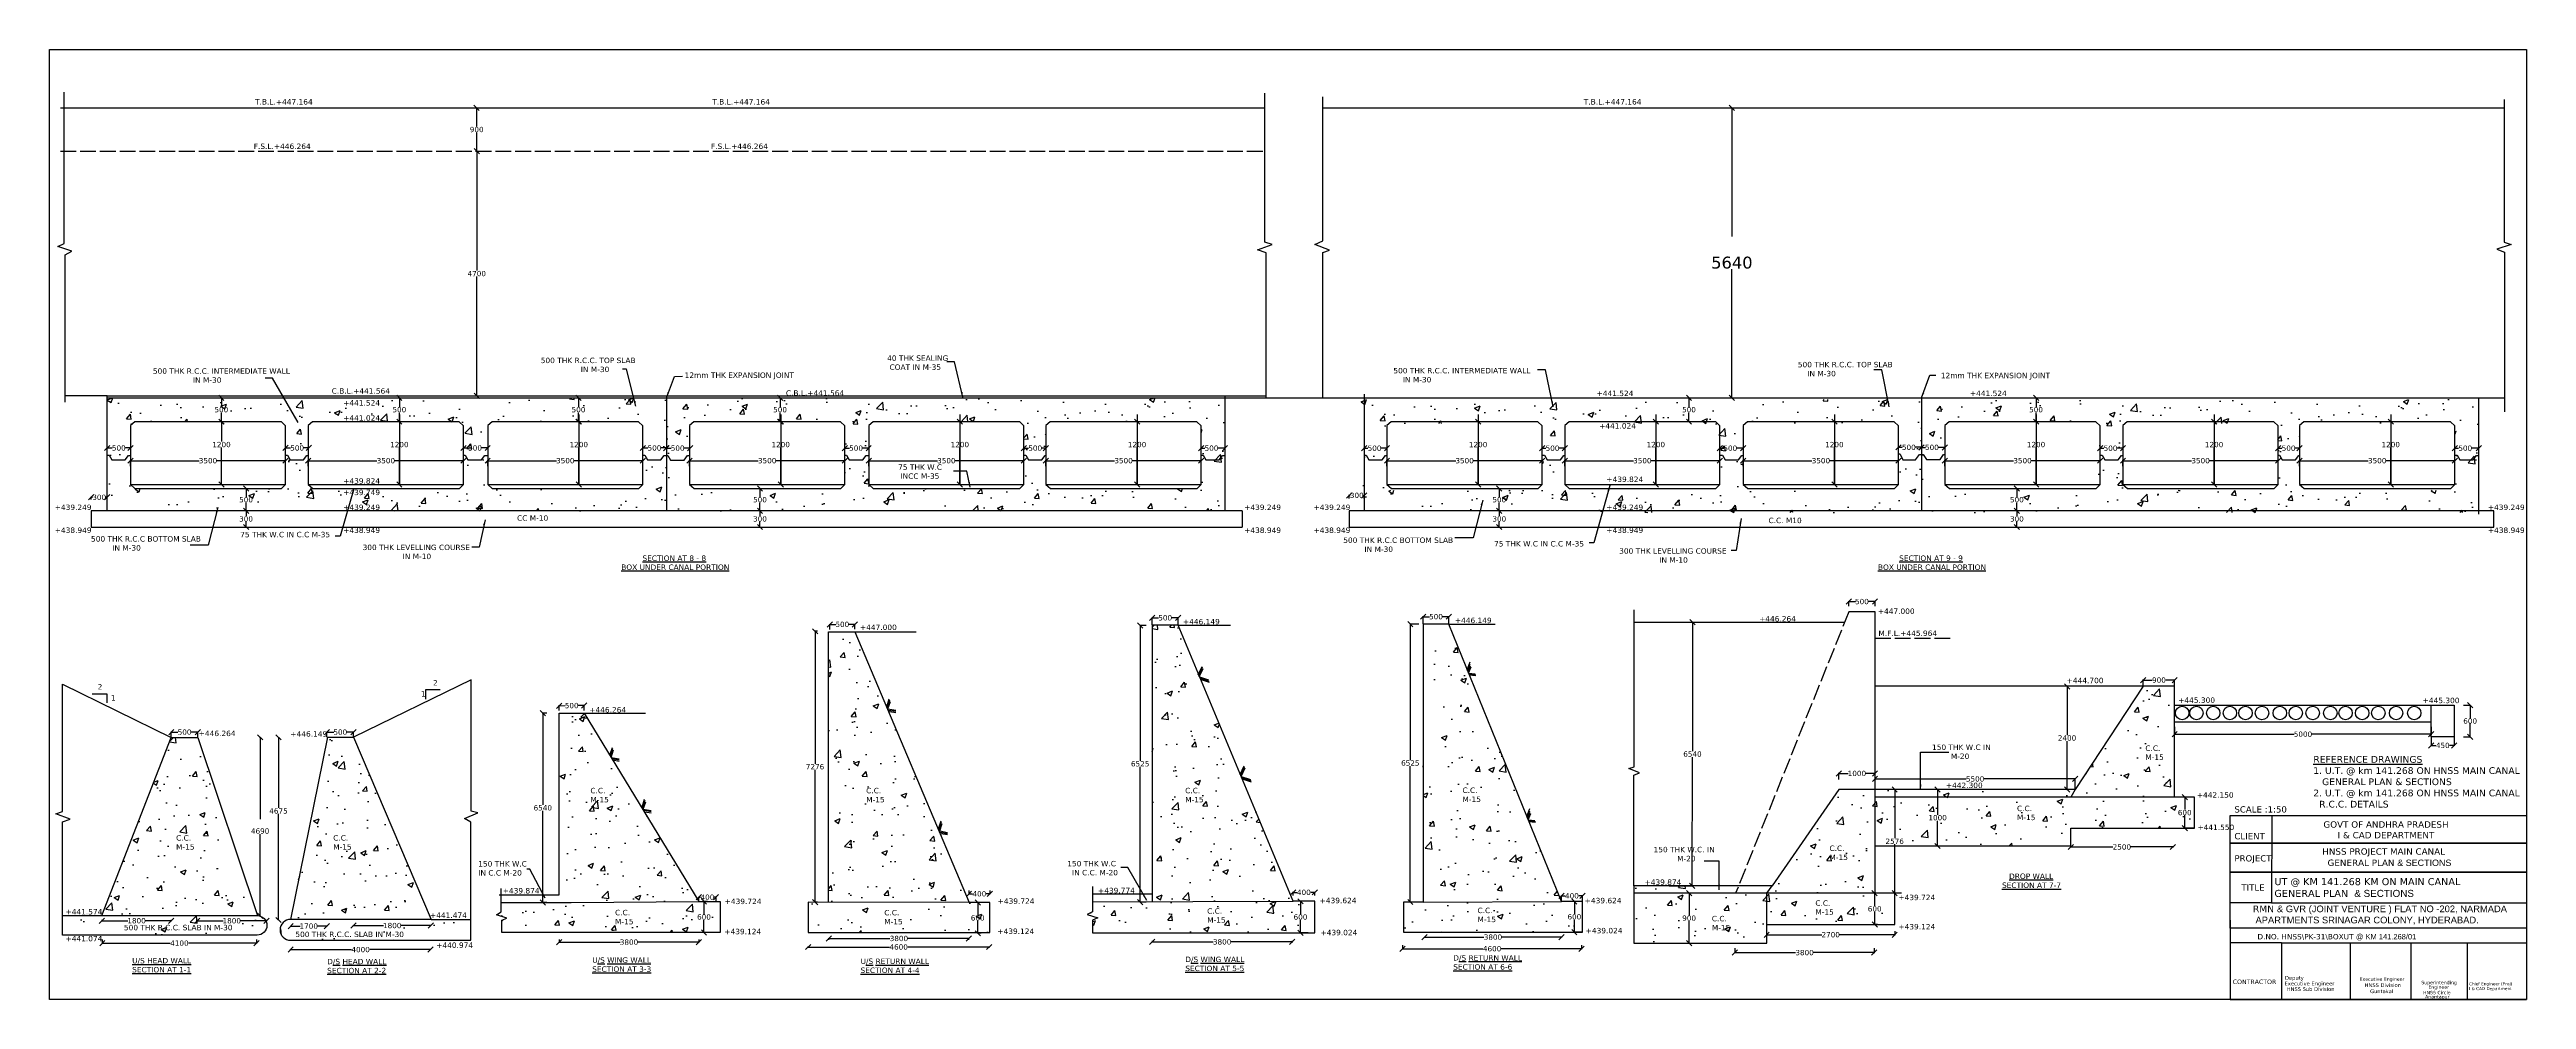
# Model space of a CAD drawing. Header units: inches. Extents: x 55 to 994, y 128 to 488.
import ezdxf

# ---------------------------------------------------------------- set-up
doc = ezdxf.new("R2010")
doc.units = ezdxf.units.IN
doc.header["$MEASUREMENT"] = 0
doc.linetypes.add('ACAD_ISO02W100', pattern=[15, 12, -3])
for name, color, linetype in [('Dimension', 7, 'Continuous'), ('Drawing', 2, 'Continuous'), ('Hatch', 7, 'Continuous'), ('Text', 7, 'Continuous')]:
    doc.layers.add(name, color=color, linetype=linetype)
doc.styles.get("Standard").update_dxf_attribs({"font": 'verdana.ttf'})
doc.dimstyles.get("Standard").update_dxf_attribs({"dimtxt": 4.5, "dimasz": 2, "dimexe": 0.18, "dimexo": 0.0625, "dimgap": 0.09, "dimtad": 0, "dimtih": 1, "dimtoh": 1, "dimdec": 4, "dimzin": 0, "dimdsep": 46, "dimlunit": 4, "dimtxsty": 'Standard', "dimblk": 'OBLIQUE', "dimcen": 0.09, "dimadec": 0, "dimazin": 0, "dimtfac": 1, "dimtdec": 4, "dimtofl": 0, "dimtmove": 0, "dimatfit": 3, "dimfxl": 1, "dimtolj": 1, "dimtzin": 0, "dimarcsym": 0})

# ---------------------------------------------------------------- blocks, each defined once
blk = doc.blocks.new('_Oblique')
at = {"color": 0, "linetype": 'ByBlock', "lineweight": -2}
blk.add_line((-0.5, -0.5), (0.5, 0.5), dxfattribs=at)
blk = doc.blocks.new('*D1')
at = {"layer": 'Defpoints', "color": 0, "transparency": 16777216}
for p in [(76.72, 336.8), (85.5, 336.8), (85.5, 336.8)]:
    blk.add_point(p, dxfattribs=at)
at = {"layer": 'Dimension', "color": 0, "lineweight": -2, "transparency": 16777216}
for p, q in [((76.72, 336.86), (76.72, 336.98)), ((76.72, 336.8), (78.61, 336.8)), ((85.5, 336.8), (83.61, 336.8)), ((85.5, 336.86), (85.5, 336.98))]:
    blk.add_line(p, q, dxfattribs=at)
at = {"layer": 'Dimension', "color": 0, "lineweight": -2, "transparency": 16777216, "xscale": 2, "yscale": 2, "zscale": 2, "rotation": 180}
blk.add_blockref('_Oblique', (76.72, 336.8), dxfattribs=at)
at = {"layer": 'Dimension', "color": 0, "lineweight": -2, "transparency": 16777216, "xscale": 2, "yscale": 2, "zscale": 2}
blk.add_blockref('_Oblique', (85.5, 336.8), dxfattribs=at)
at = {"layer": 'Dimension', "color": 0, "transparency": 16777216, "insert": (81.11, 336.8), "char_height": 2, "attachment_point": 5}
blk.add_mtext('\\A1;500', dxfattribs=at)
blk = doc.blocks.new('*D3')
at = {"layer": 'Defpoints', "color": 0, "transparency": 16777216}
for p in [(120.06, 346.77), (120.06, 322.98), (120.06, 322.98)]:
    blk.add_point(p, dxfattribs=at)
at = {"layer": 'Dimension', "color": 0, "lineweight": -2, "transparency": 16777216}
for p, q in [((120, 346.77), (119.88, 346.77)), ((120.06, 346.77), (120.06, 339.22)), ((120.06, 322.98), (120.06, 336.96)), ((120, 322.98), (119.88, 322.98))]:
    blk.add_line(p, q, dxfattribs=at)
at = {"layer": 'Dimension', "color": 0, "lineweight": -2, "transparency": 16777216, "xscale": 2, "yscale": 2, "zscale": 2}
for p, rotation in [((120.06, 346.77), 90), ((120.06, 322.98), 270)]:
    blk.add_blockref('_Oblique', p, dxfattribs=dict(at, rotation=rotation))
at = {"layer": 'Dimension', "color": 0, "transparency": 16777216, "insert": (120.06, 338.09), "char_height": 2, "attachment_point": 5}
blk.add_mtext('\\A1;1200', dxfattribs=at)
blk = doc.blocks.new('*D4')
at = {"layer": 'Defpoints', "color": 0, "transparency": 16777216}
for p in [(85.5, 329.84), (144.37, 331.99), (144.37, 329.86)]:
    blk.add_point(p, dxfattribs=at)
at = {"layer": 'Dimension', "color": 0, "lineweight": -2, "transparency": 16777216}
for p, q in [((85.5, 329.9), (85.5, 332.17)), ((85.5, 331.99), (111.55, 331.99)), ((144.37, 331.99), (118.32, 331.99)), ((144.37, 329.92), (144.37, 332.17))]:
    blk.add_line(p, q, dxfattribs=at)
at = {"layer": 'Dimension', "color": 0, "lineweight": -2, "transparency": 16777216, "xscale": 2, "yscale": 2, "zscale": 2, "rotation": 180}
blk.add_blockref('_Oblique', (85.5, 331.99), dxfattribs=at)
at = {"layer": 'Dimension', "color": 0, "lineweight": -2, "transparency": 16777216, "xscale": 2, "yscale": 2, "zscale": 2}
blk.add_blockref('_Oblique', (144.37, 331.99), dxfattribs=at)
at = {"layer": 'Dimension', "color": 0, "transparency": 16777216, "insert": (114.93, 331.99), "char_height": 2, "attachment_point": 5}
blk.add_mtext('\\A1;3500', dxfattribs=at)
blk = doc.blocks.new('*D6')
at = {"layer": 'Defpoints', "color": 0, "transparency": 16777216}
for p in [(187.51, 346.77), (187.51, 322.98), (187.51, 322.98)]:
    blk.add_point(p, dxfattribs=at)
at = {"layer": 'Dimension', "color": 0, "lineweight": -2, "transparency": 16777216}
for p, q in [((187.45, 346.77), (187.33, 346.77)), ((187.51, 346.77), (187.51, 339.22)), ((187.51, 322.98), (187.51, 336.96)), ((187.45, 322.98), (187.33, 322.98))]:
    blk.add_line(p, q, dxfattribs=at)
at = {"layer": 'Dimension', "color": 0, "lineweight": -2, "transparency": 16777216, "xscale": 2, "yscale": 2, "zscale": 2}
for p, rotation in [((187.51, 346.77), 90), ((187.51, 322.98), 270)]:
    blk.add_blockref('_Oblique', p, dxfattribs=dict(at, rotation=rotation))
at = {"layer": 'Dimension', "color": 0, "transparency": 16777216, "insert": (187.51, 338.09), "char_height": 2, "attachment_point": 5}
blk.add_mtext('\\A1;1200', dxfattribs=at)
blk = doc.blocks.new('*D5')
at = {"layer": 'Defpoints', "color": 0, "transparency": 16777216}
for p in [(152.95, 329.84), (211.82, 331.99), (211.82, 329.86)]:
    blk.add_point(p, dxfattribs=at)
at = {"layer": 'Dimension', "color": 0, "lineweight": -2, "transparency": 16777216}
for p, q in [((152.95, 329.9), (152.95, 332.17)), ((152.95, 331.99), (179, 331.99)), ((211.82, 331.99), (185.77, 331.99)), ((211.82, 329.92), (211.82, 332.17))]:
    blk.add_line(p, q, dxfattribs=at)
at = {"layer": 'Dimension', "color": 0, "lineweight": -2, "transparency": 16777216, "xscale": 2, "yscale": 2, "zscale": 2, "rotation": 180}
blk.add_blockref('_Oblique', (152.95, 331.99), dxfattribs=at)
at = {"layer": 'Dimension', "color": 0, "lineweight": -2, "transparency": 16777216, "xscale": 2, "yscale": 2, "zscale": 2}
blk.add_blockref('_Oblique', (211.82, 331.99), dxfattribs=at)
at = {"layer": 'Dimension', "color": 0, "transparency": 16777216, "insert": (182.39, 331.99), "char_height": 2, "attachment_point": 5}
blk.add_mtext('\\A1;3500', dxfattribs=at)
blk = doc.blocks.new('*D8')
at = {"layer": 'Defpoints', "color": 0, "transparency": 16777216}
for p in [(255.57, 346.77), (255.57, 322.98), (255.57, 322.98)]:
    blk.add_point(p, dxfattribs=at)
at = {"layer": 'Dimension', "color": 0, "lineweight": -2, "transparency": 16777216}
for p, q in [((255.5, 346.77), (255.39, 346.77)), ((255.57, 346.77), (255.57, 339.22)), ((255.57, 322.98), (255.57, 336.96)), ((255.5, 322.98), (255.39, 322.98))]:
    blk.add_line(p, q, dxfattribs=at)
at = {"layer": 'Dimension', "color": 0, "lineweight": -2, "transparency": 16777216, "xscale": 2, "yscale": 2, "zscale": 2}
for p, rotation in [((255.57, 346.77), 90), ((255.57, 322.98), 270)]:
    blk.add_blockref('_Oblique', p, dxfattribs=dict(at, rotation=rotation))
at = {"layer": 'Dimension', "color": 0, "transparency": 16777216, "insert": (255.57, 338.09), "char_height": 2, "attachment_point": 5}
blk.add_mtext('\\A1;1200', dxfattribs=at)
blk = doc.blocks.new('*D7')
at = {"layer": 'Defpoints', "color": 0, "transparency": 16777216}
for p in [(221, 329.84), (279.87, 331.99), (279.87, 329.86)]:
    blk.add_point(p, dxfattribs=at)
at = {"layer": 'Dimension', "color": 0, "lineweight": -2, "transparency": 16777216}
for p, q in [((221, 329.9), (221, 332.17)), ((221, 331.99), (247.05, 331.99)), ((279.87, 331.99), (253.82, 331.99)), ((279.87, 329.92), (279.87, 332.17))]:
    blk.add_line(p, q, dxfattribs=at)
at = {"layer": 'Dimension', "color": 0, "lineweight": -2, "transparency": 16777216, "xscale": 2, "yscale": 2, "zscale": 2, "rotation": 180}
blk.add_blockref('_Oblique', (221, 331.99), dxfattribs=at)
at = {"layer": 'Dimension', "color": 0, "lineweight": -2, "transparency": 16777216, "xscale": 2, "yscale": 2, "zscale": 2}
blk.add_blockref('_Oblique', (279.87, 331.99), dxfattribs=at)
at = {"layer": 'Dimension', "color": 0, "transparency": 16777216, "insert": (250.44, 331.99), "char_height": 2, "attachment_point": 5}
blk.add_mtext('\\A1;3500', dxfattribs=at)
blk = doc.blocks.new('*D10')
at = {"layer": 'Defpoints', "color": 0, "transparency": 16777216}
for p in [(332.13, 346.77), (332.13, 322.98), (332.13, 322.98)]:
    blk.add_point(p, dxfattribs=at)
at = {"layer": 'Dimension', "color": 0, "lineweight": -2, "transparency": 16777216}
for p, q in [((332.07, 346.77), (331.95, 346.77)), ((332.13, 346.77), (332.13, 339.22)), ((332.13, 322.98), (332.13, 336.96)), ((332.07, 322.98), (331.95, 322.98))]:
    blk.add_line(p, q, dxfattribs=at)
at = {"layer": 'Dimension', "color": 0, "lineweight": -2, "transparency": 16777216, "xscale": 2, "yscale": 2, "zscale": 2}
for p, rotation in [((332.13, 346.77), 90), ((332.13, 322.98), 270)]:
    blk.add_blockref('_Oblique', p, dxfattribs=dict(at, rotation=rotation))
at = {"layer": 'Dimension', "color": 0, "transparency": 16777216, "insert": (332.13, 338.09), "char_height": 2, "attachment_point": 5}
blk.add_mtext('\\A1;1200', dxfattribs=at)
blk = doc.blocks.new('*D9')
at = {"layer": 'Defpoints', "color": 0, "transparency": 16777216}
for p in [(297.57, 329.84), (356.44, 331.99), (356.44, 329.86)]:
    blk.add_point(p, dxfattribs=at)
at = {"layer": 'Dimension', "color": 0, "lineweight": -2, "transparency": 16777216}
for p, q in [((297.57, 329.9), (297.57, 332.17)), ((297.57, 331.99), (323.62, 331.99)), ((356.44, 331.99), (330.39, 331.99)), ((356.44, 329.92), (356.44, 332.17))]:
    blk.add_line(p, q, dxfattribs=at)
at = {"layer": 'Dimension', "color": 0, "lineweight": -2, "transparency": 16777216, "xscale": 2, "yscale": 2, "zscale": 2, "rotation": 180}
blk.add_blockref('_Oblique', (297.57, 331.99), dxfattribs=at)
at = {"layer": 'Dimension', "color": 0, "lineweight": -2, "transparency": 16777216, "xscale": 2, "yscale": 2, "zscale": 2}
blk.add_blockref('_Oblique', (356.44, 331.99), dxfattribs=at)
at = {"layer": 'Dimension', "color": 0, "transparency": 16777216, "insert": (327, 331.99), "char_height": 2, "attachment_point": 5}
blk.add_mtext('\\A1;3500', dxfattribs=at)
blk = doc.blocks.new('*D12')
at = {"layer": 'Defpoints', "color": 0, "transparency": 16777216}
for p in [(400.08, 346.77), (400.08, 322.98), (400.08, 322.98)]:
    blk.add_point(p, dxfattribs=at)
at = {"layer": 'Dimension', "color": 0, "lineweight": -2, "transparency": 16777216}
for p, q in [((400.01, 346.77), (399.9, 346.77)), ((400.08, 346.77), (400.08, 339.22)), ((400.08, 322.98), (400.08, 336.96)), ((400.01, 322.98), (399.9, 322.98))]:
    blk.add_line(p, q, dxfattribs=at)
at = {"layer": 'Dimension', "color": 0, "lineweight": -2, "transparency": 16777216, "xscale": 2, "yscale": 2, "zscale": 2}
for p, rotation in [((400.08, 346.77), 90), ((400.08, 322.98), 270)]:
    blk.add_blockref('_Oblique', p, dxfattribs=dict(at, rotation=rotation))
at = {"layer": 'Dimension', "color": 0, "transparency": 16777216, "insert": (400.08, 338.09), "char_height": 2, "attachment_point": 5}
blk.add_mtext('\\A1;1200', dxfattribs=at)
blk = doc.blocks.new('*D11')
at = {"layer": 'Defpoints', "color": 0, "transparency": 16777216}
for p in [(365.51, 329.84), (424.38, 331.99), (424.38, 329.86)]:
    blk.add_point(p, dxfattribs=at)
at = {"layer": 'Dimension', "color": 0, "lineweight": -2, "transparency": 16777216}
for p, q in [((365.51, 329.9), (365.51, 332.17)), ((365.51, 331.99), (391.56, 331.99)), ((424.38, 331.99), (398.33, 331.99)), ((424.38, 329.92), (424.38, 332.17))]:
    blk.add_line(p, q, dxfattribs=at)
at = {"layer": 'Dimension', "color": 0, "lineweight": -2, "transparency": 16777216, "xscale": 2, "yscale": 2, "zscale": 2, "rotation": 180}
blk.add_blockref('_Oblique', (365.51, 331.99), dxfattribs=at)
at = {"layer": 'Dimension', "color": 0, "lineweight": -2, "transparency": 16777216, "xscale": 2, "yscale": 2, "zscale": 2}
blk.add_blockref('_Oblique', (424.38, 331.99), dxfattribs=at)
at = {"layer": 'Dimension', "color": 0, "transparency": 16777216, "insert": (394.95, 331.99), "char_height": 2, "attachment_point": 5}
blk.add_mtext('\\A1;3500', dxfattribs=at)
blk = doc.blocks.new('*D14')
at = {"layer": 'Defpoints', "color": 0, "transparency": 16777216}
for p in [(467.29, 346.77), (467.29, 322.98), (467.29, 322.98)]:
    blk.add_point(p, dxfattribs=at)
at = {"layer": 'Dimension', "color": 0, "lineweight": -2, "transparency": 16777216}
for p, q in [((467.23, 346.77), (467.11, 346.77)), ((467.29, 346.77), (467.29, 339.22)), ((467.29, 322.98), (467.29, 336.96)), ((467.23, 322.98), (467.11, 322.98))]:
    blk.add_line(p, q, dxfattribs=at)
at = {"layer": 'Dimension', "color": 0, "lineweight": -2, "transparency": 16777216, "xscale": 2, "yscale": 2, "zscale": 2}
for p, rotation in [((467.29, 346.77), 90), ((467.29, 322.98), 270)]:
    blk.add_blockref('_Oblique', p, dxfattribs=dict(at, rotation=rotation))
at = {"layer": 'Dimension', "color": 0, "transparency": 16777216, "insert": (467.29, 338.09), "char_height": 2, "attachment_point": 5}
blk.add_mtext('\\A1;1200', dxfattribs=at)
blk = doc.blocks.new('*D13')
at = {"layer": 'Defpoints', "color": 0, "transparency": 16777216}
for p in [(432.73, 329.84), (491.6, 331.99), (491.6, 329.86)]:
    blk.add_point(p, dxfattribs=at)
at = {"layer": 'Dimension', "color": 0, "lineweight": -2, "transparency": 16777216}
for p, q in [((432.73, 329.9), (432.73, 332.17)), ((432.73, 331.99), (458.78, 331.99)), ((491.6, 331.99), (465.55, 331.99)), ((491.6, 329.92), (491.6, 332.17))]:
    blk.add_line(p, q, dxfattribs=at)
at = {"layer": 'Dimension', "color": 0, "lineweight": -2, "transparency": 16777216, "xscale": 2, "yscale": 2, "zscale": 2, "rotation": 180}
blk.add_blockref('_Oblique', (432.73, 331.99), dxfattribs=at)
at = {"layer": 'Dimension', "color": 0, "lineweight": -2, "transparency": 16777216, "xscale": 2, "yscale": 2, "zscale": 2}
blk.add_blockref('_Oblique', (491.6, 331.99), dxfattribs=at)
at = {"layer": 'Dimension', "color": 0, "transparency": 16777216, "insert": (462.16, 331.99), "char_height": 2, "attachment_point": 5}
blk.add_mtext('\\A1;3500', dxfattribs=at)
blk = doc.blocks.new('*D16')
at = {"layer": 'Defpoints', "color": 0, "transparency": 16777216}
for p in [(596.62, 346.77), (596.62, 322.98), (596.62, 322.98)]:
    blk.add_point(p, dxfattribs=at)
at = {"layer": 'Dimension', "color": 0, "lineweight": -2, "transparency": 16777216}
for p, q in [((596.62, 346.77), (596.62, 339.22)), ((596.68, 346.77), (596.8, 346.77)), ((596.62, 322.98), (596.62, 336.96)), ((596.68, 322.98), (596.8, 322.98))]:
    blk.add_line(p, q, dxfattribs=at)
at = {"layer": 'Dimension', "color": 0, "lineweight": -2, "transparency": 16777216, "xscale": 2, "yscale": 2, "zscale": 2}
for p, rotation in [((596.62, 346.77), 90), ((596.62, 322.98), 270)]:
    blk.add_blockref('_Oblique', p, dxfattribs=dict(at, rotation=rotation))
at = {"layer": 'Dimension', "color": 0, "transparency": 16777216, "insert": (596.62, 338.09), "char_height": 2, "attachment_point": 5}
blk.add_mtext('\\A1;1200', dxfattribs=at)
blk = doc.blocks.new('*D15')
at = {"layer": 'Defpoints', "color": 0, "transparency": 16777216}
for p in [(562.06, 329.84), (620.93, 331.99), (620.93, 329.86)]:
    blk.add_point(p, dxfattribs=at)
at = {"layer": 'Dimension', "color": 0, "lineweight": -2, "transparency": 16777216}
for p, q in [((562.06, 329.9), (562.06, 332.17)), ((562.06, 331.99), (588.11, 331.99)), ((620.93, 331.99), (594.88, 331.99)), ((620.93, 329.92), (620.93, 332.17))]:
    blk.add_line(p, q, dxfattribs=at)
at = {"layer": 'Dimension', "color": 0, "lineweight": -2, "transparency": 16777216, "xscale": 2, "yscale": 2, "zscale": 2, "rotation": 180}
blk.add_blockref('_Oblique', (562.06, 331.99), dxfattribs=at)
at = {"layer": 'Dimension', "color": 0, "lineweight": -2, "transparency": 16777216, "xscale": 2, "yscale": 2, "zscale": 2}
blk.add_blockref('_Oblique', (620.93, 331.99), dxfattribs=at)
at = {"layer": 'Dimension', "color": 0, "transparency": 16777216, "insert": (591.49, 331.99), "char_height": 2, "attachment_point": 5}
blk.add_mtext('\\A1;3500', dxfattribs=at)
blk = doc.blocks.new('*D18')
at = {"layer": 'Defpoints', "color": 0, "transparency": 16777216}
for p in [(664.03, 346.77), (664.03, 322.98), (664.03, 322.98)]:
    blk.add_point(p, dxfattribs=at)
at = {"layer": 'Dimension', "color": 0, "lineweight": -2, "transparency": 16777216}
for p, q in [((664.03, 346.77), (664.03, 339.22)), ((664.09, 346.77), (664.21, 346.77)), ((664.03, 322.98), (664.03, 336.96)), ((664.09, 322.98), (664.21, 322.98))]:
    blk.add_line(p, q, dxfattribs=at)
at = {"layer": 'Dimension', "color": 0, "lineweight": -2, "transparency": 16777216, "xscale": 2, "yscale": 2, "zscale": 2}
for p, rotation in [((664.03, 346.77), 90), ((664.03, 322.98), 270)]:
    blk.add_blockref('_Oblique', p, dxfattribs=dict(at, rotation=rotation))
at = {"layer": 'Dimension', "color": 0, "transparency": 16777216, "insert": (664.03, 338.09), "char_height": 2, "attachment_point": 5}
blk.add_mtext('\\A1;1200', dxfattribs=at)
blk = doc.blocks.new('*D17')
at = {"layer": 'Defpoints', "color": 0, "transparency": 16777216}
for p in [(629.47, 329.84), (688.33, 331.99), (688.33, 329.86)]:
    blk.add_point(p, dxfattribs=at)
at = {"layer": 'Dimension', "color": 0, "lineweight": -2, "transparency": 16777216}
for p, q in [((629.47, 329.9), (629.47, 332.17)), ((629.47, 331.99), (655.51, 331.99)), ((688.33, 331.99), (662.28, 331.99)), ((688.33, 329.92), (688.33, 332.17))]:
    blk.add_line(p, q, dxfattribs=at)
at = {"layer": 'Dimension', "color": 0, "lineweight": -2, "transparency": 16777216, "xscale": 2, "yscale": 2, "zscale": 2, "rotation": 180}
blk.add_blockref('_Oblique', (629.47, 331.99), dxfattribs=at)
at = {"layer": 'Dimension', "color": 0, "lineweight": -2, "transparency": 16777216, "xscale": 2, "yscale": 2, "zscale": 2}
blk.add_blockref('_Oblique', (688.33, 331.99), dxfattribs=at)
at = {"layer": 'Dimension', "color": 0, "transparency": 16777216, "insert": (658.9, 331.99), "char_height": 2, "attachment_point": 5}
blk.add_mtext('\\A1;3500', dxfattribs=at)
blk = doc.blocks.new('*D20')
at = {"layer": 'Defpoints', "color": 0, "transparency": 16777216}
for p in [(731.75, 346.77), (731.75, 322.98), (731.75, 322.98)]:
    blk.add_point(p, dxfattribs=at)
at = {"layer": 'Dimension', "color": 0, "lineweight": -2, "transparency": 16777216}
for p, q in [((731.75, 346.77), (731.75, 339.22)), ((731.81, 346.77), (731.93, 346.77)), ((731.75, 322.98), (731.75, 336.96)), ((731.81, 322.98), (731.93, 322.98))]:
    blk.add_line(p, q, dxfattribs=at)
at = {"layer": 'Dimension', "color": 0, "lineweight": -2, "transparency": 16777216, "xscale": 2, "yscale": 2, "zscale": 2}
for p, rotation in [((731.75, 346.77), 90), ((731.75, 322.98), 270)]:
    blk.add_blockref('_Oblique', p, dxfattribs=dict(at, rotation=rotation))
at = {"layer": 'Dimension', "color": 0, "transparency": 16777216, "insert": (731.75, 338.09), "char_height": 2, "attachment_point": 5}
blk.add_mtext('\\A1;1200', dxfattribs=at)
blk = doc.blocks.new('*D19')
at = {"layer": 'Defpoints', "color": 0, "transparency": 16777216}
for p in [(697.19, 329.84), (756.06, 331.99), (756.06, 329.86)]:
    blk.add_point(p, dxfattribs=at)
at = {"layer": 'Dimension', "color": 0, "lineweight": -2, "transparency": 16777216}
for p, q in [((697.19, 329.9), (697.19, 332.17)), ((697.19, 331.99), (723.24, 331.99)), ((756.06, 331.99), (730.01, 331.99)), ((756.06, 329.92), (756.06, 332.17))]:
    blk.add_line(p, q, dxfattribs=at)
at = {"layer": 'Dimension', "color": 0, "lineweight": -2, "transparency": 16777216, "xscale": 2, "yscale": 2, "zscale": 2, "rotation": 180}
blk.add_blockref('_Oblique', (697.19, 331.99), dxfattribs=at)
at = {"layer": 'Dimension', "color": 0, "lineweight": -2, "transparency": 16777216, "xscale": 2, "yscale": 2, "zscale": 2}
blk.add_blockref('_Oblique', (756.06, 331.99), dxfattribs=at)
at = {"layer": 'Dimension', "color": 0, "transparency": 16777216, "insert": (726.62, 331.99), "char_height": 2, "attachment_point": 5}
blk.add_mtext('\\A1;3500', dxfattribs=at)
blk = doc.blocks.new('*D22')
at = {"layer": 'Defpoints', "color": 0, "transparency": 16777216}
for p in [(808.21, 346.77), (808.21, 322.98), (808.21, 322.98)]:
    blk.add_point(p, dxfattribs=at)
at = {"layer": 'Dimension', "color": 0, "lineweight": -2, "transparency": 16777216}
for p, q in [((808.21, 346.77), (808.21, 339.22)), ((808.27, 346.77), (808.39, 346.77)), ((808.21, 322.98), (808.21, 336.96)), ((808.27, 322.98), (808.39, 322.98))]:
    blk.add_line(p, q, dxfattribs=at)
at = {"layer": 'Dimension', "color": 0, "lineweight": -2, "transparency": 16777216, "xscale": 2, "yscale": 2, "zscale": 2}
for p, rotation in [((808.21, 346.77), 90), ((808.21, 322.98), 270)]:
    blk.add_blockref('_Oblique', p, dxfattribs=dict(at, rotation=rotation))
at = {"layer": 'Dimension', "color": 0, "transparency": 16777216, "insert": (808.21, 338.09), "char_height": 2, "attachment_point": 5}
blk.add_mtext('\\A1;1200', dxfattribs=at)
blk = doc.blocks.new('*D21')
at = {"layer": 'Defpoints', "color": 0, "transparency": 16777216}
for p in [(773.65, 329.84), (832.52, 331.99), (832.52, 329.86)]:
    blk.add_point(p, dxfattribs=at)
at = {"layer": 'Dimension', "color": 0, "lineweight": -2, "transparency": 16777216}
for p, q in [((773.65, 329.9), (773.65, 332.17)), ((773.65, 331.99), (799.7, 331.99)), ((832.52, 331.99), (806.47, 331.99)), ((832.52, 329.92), (832.52, 332.17))]:
    blk.add_line(p, q, dxfattribs=at)
at = {"layer": 'Dimension', "color": 0, "lineweight": -2, "transparency": 16777216, "xscale": 2, "yscale": 2, "zscale": 2, "rotation": 180}
blk.add_blockref('_Oblique', (773.65, 331.99), dxfattribs=at)
at = {"layer": 'Dimension', "color": 0, "lineweight": -2, "transparency": 16777216, "xscale": 2, "yscale": 2, "zscale": 2}
blk.add_blockref('_Oblique', (832.52, 331.99), dxfattribs=at)
at = {"layer": 'Dimension', "color": 0, "transparency": 16777216, "insert": (803.08, 331.99), "char_height": 2, "attachment_point": 5}
blk.add_mtext('\\A1;3500', dxfattribs=at)
blk = doc.blocks.new('*D24')
at = {"layer": 'Defpoints', "color": 0, "transparency": 16777216}
for p in [(875.74, 346.77), (875.74, 322.98), (875.74, 322.98)]:
    blk.add_point(p, dxfattribs=at)
at = {"layer": 'Dimension', "color": 0, "lineweight": -2, "transparency": 16777216}
for p, q in [((875.74, 346.77), (875.74, 339.22)), ((875.8, 346.77), (875.92, 346.77)), ((875.74, 322.98), (875.74, 336.96)), ((875.8, 322.98), (875.92, 322.98))]:
    blk.add_line(p, q, dxfattribs=at)
at = {"layer": 'Dimension', "color": 0, "lineweight": -2, "transparency": 16777216, "xscale": 2, "yscale": 2, "zscale": 2}
for p, rotation in [((875.74, 346.77), 90), ((875.74, 322.98), 270)]:
    blk.add_blockref('_Oblique', p, dxfattribs=dict(at, rotation=rotation))
at = {"layer": 'Dimension', "color": 0, "transparency": 16777216, "insert": (875.74, 338.09), "char_height": 2, "attachment_point": 5}
blk.add_mtext('\\A1;1200', dxfattribs=at)
blk = doc.blocks.new('*D23')
at = {"layer": 'Defpoints', "color": 0, "transparency": 16777216}
for p in [(841.18, 329.84), (900.05, 331.99), (900.05, 329.86)]:
    blk.add_point(p, dxfattribs=at)
at = {"layer": 'Dimension', "color": 0, "lineweight": -2, "transparency": 16777216}
for p, q in [((841.18, 329.9), (841.18, 332.17)), ((841.18, 331.99), (867.23, 331.99)), ((900.05, 331.99), (874, 331.99)), ((900.05, 329.92), (900.05, 332.17))]:
    blk.add_line(p, q, dxfattribs=at)
at = {"layer": 'Dimension', "color": 0, "lineweight": -2, "transparency": 16777216, "xscale": 2, "yscale": 2, "zscale": 2, "rotation": 180}
blk.add_blockref('_Oblique', (841.18, 331.99), dxfattribs=at)
at = {"layer": 'Dimension', "color": 0, "lineweight": -2, "transparency": 16777216, "xscale": 2, "yscale": 2, "zscale": 2}
blk.add_blockref('_Oblique', (900.05, 331.99), dxfattribs=at)
at = {"layer": 'Dimension', "color": 0, "transparency": 16777216, "insert": (870.61, 331.99), "char_height": 2, "attachment_point": 5}
blk.add_mtext('\\A1;3500', dxfattribs=at)
blk = doc.blocks.new('*D26')
at = {"layer": 'Defpoints', "color": 0, "transparency": 16777216}
for p in [(942.73, 346.77), (942.73, 322.98), (942.73, 322.98)]:
    blk.add_point(p, dxfattribs=at)
at = {"layer": 'Dimension', "color": 0, "lineweight": -2, "transparency": 16777216}
for p, q in [((942.73, 346.77), (942.73, 339.22)), ((942.79, 346.77), (942.91, 346.77)), ((942.73, 322.98), (942.73, 336.96)), ((942.79, 322.98), (942.91, 322.98))]:
    blk.add_line(p, q, dxfattribs=at)
at = {"layer": 'Dimension', "color": 0, "lineweight": -2, "transparency": 16777216, "xscale": 2, "yscale": 2, "zscale": 2}
for p, rotation in [((942.73, 346.77), 90), ((942.73, 322.98), 270)]:
    blk.add_blockref('_Oblique', p, dxfattribs=dict(at, rotation=rotation))
at = {"layer": 'Dimension', "color": 0, "transparency": 16777216, "insert": (942.73, 338.09), "char_height": 2, "attachment_point": 5}
blk.add_mtext('\\A1;1200', dxfattribs=at)
blk = doc.blocks.new('*D25')
at = {"layer": 'Defpoints', "color": 0, "transparency": 16777216}
for p in [(908.17, 329.84), (967.04, 331.99), (967.04, 329.86)]:
    blk.add_point(p, dxfattribs=at)
at = {"layer": 'Dimension', "color": 0, "lineweight": -2, "transparency": 16777216}
for p, q in [((908.17, 329.9), (908.17, 332.17)), ((908.17, 331.99), (934.22, 331.99)), ((967.04, 331.99), (940.99, 331.99)), ((967.04, 329.92), (967.04, 332.17))]:
    blk.add_line(p, q, dxfattribs=at)
at = {"layer": 'Dimension', "color": 0, "lineweight": -2, "transparency": 16777216, "xscale": 2, "yscale": 2, "zscale": 2, "rotation": 180}
blk.add_blockref('_Oblique', (908.17, 331.99), dxfattribs=at)
at = {"layer": 'Dimension', "color": 0, "lineweight": -2, "transparency": 16777216, "xscale": 2, "yscale": 2, "zscale": 2}
blk.add_blockref('_Oblique', (967.04, 331.99), dxfattribs=at)
at = {"layer": 'Dimension', "color": 0, "transparency": 16777216, "insert": (937.6, 331.99), "char_height": 2, "attachment_point": 5}
blk.add_mtext('\\A1;3500', dxfattribs=at)
blk = doc.blocks.new('*D27')
at = {"layer": 'Defpoints', "color": 0, "transparency": 16777216}
for p in [(129.36, 321.42), (129.36, 312.97), (129.36, 312.97)]:
    blk.add_point(p, dxfattribs=at)
at = {"layer": 'Dimension', "color": 0, "lineweight": -2, "transparency": 16777216}
for p, q in [((129.36, 321.42), (129.36, 318.33)), ((129.38, 321.42), (129.46, 321.42)), ((129.34, 312.97), (129.26, 312.97)), ((129.36, 312.97), (129.36, 316.06))]:
    blk.add_line(p, q, dxfattribs=at)
at = {"layer": 'Dimension', "color": 0, "lineweight": -2, "transparency": 16777216, "xscale": 2, "yscale": 2, "zscale": 2}
for p, rotation in [((129.36, 321.42), 90), ((129.36, 312.97), 270)]:
    blk.add_blockref('_Oblique', p, dxfattribs=dict(at, rotation=rotation))
at = {"layer": 'Dimension', "color": 0, "transparency": 16777216, "insert": (129.36, 317.19), "char_height": 2, "attachment_point": 5}
blk.add_mtext('\\A1;500', dxfattribs=at)
blk = doc.blocks.new('*D28')
at = {"layer": 'Defpoints', "color": 0, "transparency": 16777216}
for p in [(129.36, 312.97), (129.36, 306.85), (129.36, 306.85)]:
    blk.add_point(p, dxfattribs=at)
at = {"layer": 'Dimension', "color": 0, "lineweight": -2, "transparency": 16777216}
for p, q in [((129.34, 312.97), (129.26, 312.97)), ((129.36, 312.97), (129.36, 311.04)), ((129.34, 306.85), (129.26, 306.85)), ((129.36, 306.85), (129.36, 308.78))]:
    blk.add_line(p, q, dxfattribs=at)
at = {"layer": 'Dimension', "color": 0, "lineweight": -2, "transparency": 16777216, "xscale": 2, "yscale": 2, "zscale": 2}
for p, rotation in [((129.36, 312.97), 90), ((129.36, 306.85), 270)]:
    blk.add_blockref('_Oblique', p, dxfattribs=dict(at, rotation=rotation))
at = {"layer": 'Dimension', "color": 0, "transparency": 16777216, "insert": (129.36, 309.91), "char_height": 2, "attachment_point": 5}
blk.add_mtext('\\A1;300', dxfattribs=at)
blk = doc.blocks.new('*D29')
at = {"layer": 'Defpoints', "color": 0, "transparency": 16777216}
for p in [(324.27, 321.42), (324.27, 312.97), (324.27, 312.97)]:
    blk.add_point(p, dxfattribs=at)
at = {"layer": 'Dimension', "color": 0, "lineweight": -2, "transparency": 16777216}
for p, q in [((324.25, 321.42), (324.17, 321.42)), ((324.27, 321.42), (324.27, 318.33)), ((324.25, 312.97), (324.17, 312.97)), ((324.27, 312.97), (324.27, 316.06))]:
    blk.add_line(p, q, dxfattribs=at)
at = {"layer": 'Dimension', "color": 0, "lineweight": -2, "transparency": 16777216, "xscale": 2, "yscale": 2, "zscale": 2}
for p, rotation in [((324.27, 321.42), 90), ((324.27, 312.97), 270)]:
    blk.add_blockref('_Oblique', p, dxfattribs=dict(at, rotation=rotation))
at = {"layer": 'Dimension', "color": 0, "transparency": 16777216, "insert": (324.27, 317.19), "char_height": 2, "attachment_point": 5}
blk.add_mtext('\\A1;500', dxfattribs=at)
blk = doc.blocks.new('*D30')
at = {"layer": 'Defpoints', "color": 0, "transparency": 16777216}
for p in [(324.27, 312.97), (324.27, 306.85), (324.27, 306.85)]:
    blk.add_point(p, dxfattribs=at)
at = {"layer": 'Dimension', "color": 0, "lineweight": -2, "transparency": 16777216}
for p, q in [((324.25, 312.97), (324.17, 312.97)), ((324.27, 312.97), (324.27, 311.04)), ((324.25, 306.85), (324.17, 306.85)), ((324.27, 306.85), (324.27, 308.78))]:
    blk.add_line(p, q, dxfattribs=at)
at = {"layer": 'Dimension', "color": 0, "lineweight": -2, "transparency": 16777216, "xscale": 2, "yscale": 2, "zscale": 2}
for p, rotation in [((324.27, 312.97), 90), ((324.27, 306.85), 270)]:
    blk.add_blockref('_Oblique', p, dxfattribs=dict(at, rotation=rotation))
at = {"layer": 'Dimension', "color": 0, "transparency": 16777216, "insert": (324.27, 309.91), "char_height": 2, "attachment_point": 5}
blk.add_mtext('\\A1;300', dxfattribs=at)
blk = doc.blocks.new('*D31')
at = {"layer": 'Defpoints', "color": 0, "transparency": 16777216}
for p in [(604.65, 321.42), (604.65, 312.97), (604.65, 312.97)]:
    blk.add_point(p, dxfattribs=at)
at = {"layer": 'Dimension', "color": 0, "lineweight": -2, "transparency": 16777216}
for p, q in [((604.63, 321.42), (604.55, 321.42)), ((604.65, 321.42), (604.65, 318.33)), ((604.63, 312.97), (604.55, 312.97)), ((604.65, 312.97), (604.65, 316.06))]:
    blk.add_line(p, q, dxfattribs=at)
at = {"layer": 'Dimension', "color": 0, "lineweight": -2, "transparency": 16777216, "xscale": 2, "yscale": 2, "zscale": 2}
for p, rotation in [((604.65, 321.42), 90), ((604.65, 312.97), 270)]:
    blk.add_blockref('_Oblique', p, dxfattribs=dict(at, rotation=rotation))
at = {"layer": 'Dimension', "color": 0, "transparency": 16777216, "insert": (604.65, 317.19), "char_height": 2, "attachment_point": 5}
blk.add_mtext('\\A1;500', dxfattribs=at)
blk = doc.blocks.new('*D32')
at = {"layer": 'Defpoints', "color": 0, "transparency": 16777216}
for p in [(604.65, 312.97), (604.65, 306.85), (604.65, 306.85)]:
    blk.add_point(p, dxfattribs=at)
at = {"layer": 'Dimension', "color": 0, "lineweight": -2, "transparency": 16777216}
for p, q in [((604.63, 312.97), (604.55, 312.97)), ((604.65, 312.97), (604.65, 311.04)), ((604.63, 306.85), (604.55, 306.85)), ((604.65, 306.85), (604.65, 308.78))]:
    blk.add_line(p, q, dxfattribs=at)
at = {"layer": 'Dimension', "color": 0, "lineweight": -2, "transparency": 16777216, "xscale": 2, "yscale": 2, "zscale": 2}
for p, rotation in [((604.65, 312.97), 90), ((604.65, 306.85), 270)]:
    blk.add_blockref('_Oblique', p, dxfattribs=dict(at, rotation=rotation))
at = {"layer": 'Dimension', "color": 0, "transparency": 16777216, "insert": (604.65, 309.91), "char_height": 2, "attachment_point": 5}
blk.add_mtext('\\A1;300', dxfattribs=at)
blk = doc.blocks.new('*D33')
at = {"layer": 'Defpoints', "color": 0, "transparency": 16777216}
for p in [(800.94, 321.42), (800.94, 312.97), (800.94, 312.97)]:
    blk.add_point(p, dxfattribs=at)
at = {"layer": 'Dimension', "color": 0, "lineweight": -2, "transparency": 16777216}
for p, q in [((800.92, 321.42), (800.84, 321.42)), ((800.94, 321.42), (800.94, 318.33)), ((800.92, 312.97), (800.84, 312.97)), ((800.94, 312.97), (800.94, 316.06))]:
    blk.add_line(p, q, dxfattribs=at)
at = {"layer": 'Dimension', "color": 0, "lineweight": -2, "transparency": 16777216, "xscale": 2, "yscale": 2, "zscale": 2}
for p, rotation in [((800.94, 321.42), 90), ((800.94, 312.97), 270)]:
    blk.add_blockref('_Oblique', p, dxfattribs=dict(at, rotation=rotation))
at = {"layer": 'Dimension', "color": 0, "transparency": 16777216, "insert": (800.94, 317.19), "char_height": 2, "attachment_point": 5}
blk.add_mtext('\\A1;500', dxfattribs=at)
blk = doc.blocks.new('*D34')
at = {"layer": 'Defpoints', "color": 0, "transparency": 16777216}
for p in [(800.94, 312.97), (800.94, 306.85), (800.94, 306.85)]:
    blk.add_point(p, dxfattribs=at)
at = {"layer": 'Dimension', "color": 0, "lineweight": -2, "transparency": 16777216}
for p, q in [((800.92, 312.97), (800.84, 312.97)), ((800.94, 312.97), (800.94, 311.04)), ((800.92, 306.85), (800.84, 306.85)), ((800.94, 306.85), (800.94, 308.78))]:
    blk.add_line(p, q, dxfattribs=at)
at = {"layer": 'Dimension', "color": 0, "lineweight": -2, "transparency": 16777216, "xscale": 2, "yscale": 2, "zscale": 2}
for p, rotation in [((800.94, 312.97), 90), ((800.94, 306.85), 270)]:
    blk.add_blockref('_Oblique', p, dxfattribs=dict(at, rotation=rotation))
at = {"layer": 'Dimension', "color": 0, "transparency": 16777216, "insert": (800.94, 309.91), "char_height": 2, "attachment_point": 5}
blk.add_mtext('\\A1;300', dxfattribs=at)
blk = doc.blocks.new('*D35')
at = {"layer": 'Defpoints', "color": 0, "transparency": 16777216}
for p in [(120, 355.85), (120, 346.77), (120, 346.77)]:
    blk.add_point(p, dxfattribs=at)
at = {"layer": 'Dimension', "color": 0, "lineweight": -2, "transparency": 16777216}
for p, q in [((120, 355.85), (120, 352.44)), ((120, 346.77), (120, 350.18)), ((120.06, 355.85), (120.18, 355.85)), ((119.93, 346.77), (119.82, 346.77))]:
    blk.add_line(p, q, dxfattribs=at)
at = {"layer": 'Dimension', "color": 0, "lineweight": -2, "transparency": 16777216, "xscale": 2, "yscale": 2, "zscale": 2}
for p, rotation in [((120, 355.85), 90), ((120, 346.77), 270)]:
    blk.add_blockref('_Oblique', p, dxfattribs=dict(at, rotation=rotation))
at = {"layer": 'Dimension', "color": 0, "transparency": 16777216, "insert": (120, 351.31), "char_height": 2, "attachment_point": 5}
blk.add_mtext('\\A1;500', dxfattribs=at)
blk = doc.blocks.new('*D36')
at = {"layer": 'Defpoints', "color": 0, "transparency": 16777216}
for p in [(70.61, 317.25), (76.72, 318.12), (76.72, 317.25)]:
    blk.add_point(p, dxfattribs=at)
at = {"layer": 'Dimension', "color": 0, "lineweight": -2, "transparency": 16777216}
for p, q in [((70.61, 317.31), (70.61, 318.3)), ((70.61, 318.12), (71.16, 318.12)), ((76.72, 318.12), (76.18, 318.12)), ((76.72, 317.31), (76.72, 318.3))]:
    blk.add_line(p, q, dxfattribs=at)
at = {"layer": 'Dimension', "color": 0, "lineweight": -2, "transparency": 16777216, "xscale": 2, "yscale": 2, "zscale": 2, "rotation": 180}
blk.add_blockref('_Oblique', (70.61, 318.12), dxfattribs=at)
at = {"layer": 'Dimension', "color": 0, "lineweight": -2, "transparency": 16777216, "xscale": 2, "yscale": 2, "zscale": 2}
blk.add_blockref('_Oblique', (76.72, 318.12), dxfattribs=at)
at = {"layer": 'Dimension', "color": 0, "transparency": 16777216, "insert": (73.67, 318.12), "char_height": 2, "attachment_point": 5}
blk.add_mtext('\\A1;300', dxfattribs=at)
blk = doc.blocks.new('*D37')
at = {"layer": 'Defpoints', "color": 0, "transparency": 16777216}
for p in [(331.89, 355.85), (331.89, 346.77), (331.89, 346.77)]:
    blk.add_point(p, dxfattribs=at)
at = {"layer": 'Dimension', "color": 0, "lineweight": -2, "transparency": 16777216}
for p, q in [((331.83, 355.85), (331.71, 355.85)), ((331.89, 355.85), (331.89, 352.44)), ((331.89, 346.77), (331.89, 350.18)), ((331.83, 346.77), (331.71, 346.77))]:
    blk.add_line(p, q, dxfattribs=at)
at = {"layer": 'Dimension', "color": 0, "lineweight": -2, "transparency": 16777216, "xscale": 2, "yscale": 2, "zscale": 2}
for p, rotation in [((331.89, 355.85), 90), ((331.89, 346.77), 270)]:
    blk.add_blockref('_Oblique', p, dxfattribs=dict(at, rotation=rotation))
at = {"layer": 'Dimension', "color": 0, "transparency": 16777216, "insert": (331.89, 351.31), "char_height": 2, "attachment_point": 5}
blk.add_mtext('\\A1;500', dxfattribs=at)
blk = doc.blocks.new('*D38')
at = {"layer": 'Defpoints', "color": 0, "transparency": 16777216}
for p in [(216.86, 449.26), (216.86, 356.52), (216.86, 356.52)]:
    blk.add_point(p, dxfattribs=at)
at = {"layer": 'Dimension', "color": 0, "lineweight": -2, "transparency": 16777216}
for p, q in [((216.86, 449.26), (216.86, 404.02)), ((216.92, 449.26), (217.04, 449.26)), ((216.86, 356.52), (216.86, 401.76)), ((216.79, 356.52), (216.68, 356.52))]:
    blk.add_line(p, q, dxfattribs=at)
at = {"layer": 'Dimension', "color": 0, "lineweight": -2, "transparency": 16777216, "xscale": 2, "yscale": 2, "zscale": 2}
for p, rotation in [((216.86, 449.26), 90), ((216.86, 356.52), 270)]:
    blk.add_blockref('_Oblique', p, dxfattribs=dict(at, rotation=rotation))
at = {"layer": 'Dimension', "color": 0, "transparency": 16777216, "insert": (216.86, 402.89), "char_height": 2, "attachment_point": 5}
blk.add_mtext('\\A1;4700', dxfattribs=at)
blk = doc.blocks.new('*D39')
at = {"layer": 'Defpoints', "color": 0, "transparency": 16777216}
for p in [(216.86, 465.69), (216.92, 449.26), (217.04, 449.26)]:
    blk.add_point(p, dxfattribs=at)
at = {"layer": 'Dimension', "color": 0, "lineweight": -2, "transparency": 16777216}
for p, q in [((216.79, 465.68), (216.56, 465.68)), ((216.74, 465.68), (216.82, 458.6)), ((216.92, 449.26), (216.84, 456.34)), ((216.97, 449.26), (216.74, 449.26))]:
    blk.add_line(p, q, dxfattribs=at)
at = {"layer": 'Dimension', "color": 0, "lineweight": -2, "transparency": 16777216, "xscale": 2, "yscale": 2, "zscale": 2}
for p, rotation in [((216.74, 465.68), 90.62783477101037), ((216.92, 449.26), 270.6278347710104)]:
    blk.add_blockref('_Oblique', p, dxfattribs=dict(at, rotation=rotation))
at = {"layer": 'Dimension', "color": 0, "transparency": 16777216, "insert": (216.83, 457.47), "char_height": 2, "attachment_point": 5}
blk.add_mtext('\\A1;900', dxfattribs=at)
blk = doc.blocks.new('*D40')
at = {"layer": 'Defpoints', "color": 0, "transparency": 16777216}
for p in [(144.37, 336.81), (153.14, 336.81), (153.14, 336.81)]:
    blk.add_point(p, dxfattribs=at)
at = {"layer": 'Dimension', "color": 0, "lineweight": -2, "transparency": 16777216}
for p, q in [((144.37, 336.88), (144.37, 336.99)), ((144.37, 336.81), (146.26, 336.81)), ((153.14, 336.81), (151.25, 336.81)), ((153.14, 336.88), (153.14, 336.99))]:
    blk.add_line(p, q, dxfattribs=at)
at = {"layer": 'Dimension', "color": 0, "lineweight": -2, "transparency": 16777216, "xscale": 2, "yscale": 2, "zscale": 2, "rotation": 180}
blk.add_blockref('_Oblique', (144.37, 336.81), dxfattribs=at)
at = {"layer": 'Dimension', "color": 0, "lineweight": -2, "transparency": 16777216, "xscale": 2, "yscale": 2, "zscale": 2}
blk.add_blockref('_Oblique', (153.14, 336.81), dxfattribs=at)
at = {"layer": 'Dimension', "color": 0, "transparency": 16777216, "insert": (148.75, 336.81), "char_height": 2, "attachment_point": 5}
blk.add_mtext('\\A1;500', dxfattribs=at)
blk = doc.blocks.new('*D41')
at = {"layer": 'Defpoints', "color": 0, "transparency": 16777216}
for p in [(211.82, 336.8), (221, 336.8), (221, 336.8)]:
    blk.add_point(p, dxfattribs=at)
at = {"layer": 'Dimension', "color": 0, "lineweight": -2, "transparency": 16777216}
for p, q in [((211.82, 336.86), (211.82, 336.98)), ((211.82, 336.8), (213.71, 336.8)), ((221, 336.8), (218.71, 336.8)), ((221, 336.86), (221, 336.98))]:
    blk.add_line(p, q, dxfattribs=at)
at = {"layer": 'Dimension', "color": 0, "lineweight": -2, "transparency": 16777216, "xscale": 2, "yscale": 2, "zscale": 2, "rotation": 180}
blk.add_blockref('_Oblique', (211.82, 336.8), dxfattribs=at)
at = {"layer": 'Dimension', "color": 0, "lineweight": -2, "transparency": 16777216, "xscale": 2, "yscale": 2, "zscale": 2}
blk.add_blockref('_Oblique', (221, 336.8), dxfattribs=at)
at = {"layer": 'Dimension', "color": 0, "transparency": 16777216, "insert": (216.21, 336.8), "char_height": 2, "attachment_point": 5}
blk.add_mtext('\\A1;500', dxfattribs=at)
blk = doc.blocks.new('*D42')
at = {"layer": 'Defpoints', "color": 0, "transparency": 16777216}
for p in [(279.87, 336.8), (288.77, 336.8), (288.77, 336.8)]:
    blk.add_point(p, dxfattribs=at)
at = {"layer": 'Dimension', "color": 0, "lineweight": -2, "transparency": 16777216}
for p, q in [((279.87, 336.86), (279.87, 336.98)), ((279.87, 336.8), (281.76, 336.8)), ((288.77, 336.8), (286.76, 336.8)), ((288.77, 336.86), (288.77, 336.98))]:
    blk.add_line(p, q, dxfattribs=at)
at = {"layer": 'Dimension', "color": 0, "lineweight": -2, "transparency": 16777216, "xscale": 2, "yscale": 2, "zscale": 2, "rotation": 180}
blk.add_blockref('_Oblique', (279.87, 336.8), dxfattribs=at)
at = {"layer": 'Dimension', "color": 0, "lineweight": -2, "transparency": 16777216, "xscale": 2, "yscale": 2, "zscale": 2}
blk.add_blockref('_Oblique', (288.77, 336.8), dxfattribs=at)
at = {"layer": 'Dimension', "color": 0, "transparency": 16777216, "insert": (284.26, 336.8), "char_height": 2, "attachment_point": 5}
blk.add_mtext('\\A1;500', dxfattribs=at)
blk = doc.blocks.new('*D43')
at = {"layer": 'Defpoints', "color": 0, "transparency": 16777216}
for p in [(288.65, 336.73), (297.83, 336.73), (297.83, 336.73)]:
    blk.add_point(p, dxfattribs=at)
at = {"layer": 'Dimension', "color": 0, "lineweight": -2, "transparency": 16777216}
for p, q in [((288.65, 336.79), (288.65, 336.91)), ((288.65, 336.73), (290.54, 336.73)), ((297.83, 336.73), (295.53, 336.73)), ((297.83, 336.79), (297.83, 336.91))]:
    blk.add_line(p, q, dxfattribs=at)
at = {"layer": 'Dimension', "color": 0, "lineweight": -2, "transparency": 16777216, "xscale": 2, "yscale": 2, "zscale": 2, "rotation": 180}
blk.add_blockref('_Oblique', (288.65, 336.73), dxfattribs=at)
at = {"layer": 'Dimension', "color": 0, "lineweight": -2, "transparency": 16777216, "xscale": 2, "yscale": 2, "zscale": 2}
blk.add_blockref('_Oblique', (297.83, 336.73), dxfattribs=at)
at = {"layer": 'Dimension', "color": 0, "transparency": 16777216, "insert": (293.04, 336.73), "char_height": 2, "attachment_point": 5}
blk.add_mtext('\\A1;500', dxfattribs=at)
blk = doc.blocks.new('*D44')
at = {"layer": 'Defpoints', "color": 0, "transparency": 16777216}
for p in [(356.44, 336.73), (365.5, 336.73), (365.5, 336.73)]:
    blk.add_point(p, dxfattribs=at)
at = {"layer": 'Dimension', "color": 0, "lineweight": -2, "transparency": 16777216}
for p, q in [((356.44, 336.79), (356.44, 336.91)), ((356.44, 336.73), (358.21, 336.73)), ((365.5, 336.73), (363.2, 336.73)), ((365.5, 336.79), (365.5, 336.91))]:
    blk.add_line(p, q, dxfattribs=at)
at = {"layer": 'Dimension', "color": 0, "lineweight": -2, "transparency": 16777216, "xscale": 2, "yscale": 2, "zscale": 2, "rotation": 180}
blk.add_blockref('_Oblique', (356.44, 336.73), dxfattribs=at)
at = {"layer": 'Dimension', "color": 0, "lineweight": -2, "transparency": 16777216, "xscale": 2, "yscale": 2, "zscale": 2}
blk.add_blockref('_Oblique', (365.5, 336.73), dxfattribs=at)
at = {"layer": 'Dimension', "color": 0, "transparency": 16777216, "insert": (360.71, 336.73), "char_height": 2, "attachment_point": 5}
blk.add_mtext('\\A1;500', dxfattribs=at)
blk = doc.blocks.new('*D45')
at = {"layer": 'Defpoints', "color": 0, "transparency": 16777216}
for p in [(424.38, 336.73), (432.73, 336.73), (432.73, 336.73)]:
    blk.add_point(p, dxfattribs=at)
at = {"layer": 'Dimension', "color": 0, "lineweight": -2, "transparency": 16777216}
for p, q in [((424.38, 336.79), (424.38, 336.91)), ((424.38, 336.73), (426.15, 336.73)), ((432.73, 336.73), (431.15, 336.73)), ((432.73, 336.79), (432.73, 336.91))]:
    blk.add_line(p, q, dxfattribs=at)
at = {"layer": 'Dimension', "color": 0, "lineweight": -2, "transparency": 16777216, "xscale": 2, "yscale": 2, "zscale": 2, "rotation": 180}
blk.add_blockref('_Oblique', (424.38, 336.73), dxfattribs=at)
at = {"layer": 'Dimension', "color": 0, "lineweight": -2, "transparency": 16777216, "xscale": 2, "yscale": 2, "zscale": 2}
blk.add_blockref('_Oblique', (432.73, 336.73), dxfattribs=at)
at = {"layer": 'Dimension', "color": 0, "transparency": 16777216, "insert": (428.65, 336.73), "char_height": 2, "attachment_point": 5}
blk.add_mtext('\\A1;500', dxfattribs=at)
blk = doc.blocks.new('*D46')
at = {"layer": 'Defpoints', "color": 0, "transparency": 16777216}
for p in [(491.6, 336.73), (500.62, 336.73), (500.62, 336.73)]:
    blk.add_point(p, dxfattribs=at)
at = {"layer": 'Dimension', "color": 0, "lineweight": -2, "transparency": 16777216}
for p, q in [((491.6, 336.79), (491.6, 336.91)), ((491.6, 336.73), (493.01, 336.73)), ((500.62, 336.73), (498.01, 336.73)), ((500.62, 336.79), (500.62, 336.91))]:
    blk.add_line(p, q, dxfattribs=at)
at = {"layer": 'Dimension', "color": 0, "lineweight": -2, "transparency": 16777216, "xscale": 2, "yscale": 2, "zscale": 2, "rotation": 180}
blk.add_blockref('_Oblique', (491.6, 336.73), dxfattribs=at)
at = {"layer": 'Dimension', "color": 0, "lineweight": -2, "transparency": 16777216, "xscale": 2, "yscale": 2, "zscale": 2}
blk.add_blockref('_Oblique', (500.62, 336.73), dxfattribs=at)
at = {"layer": 'Dimension', "color": 0, "transparency": 16777216, "insert": (495.51, 336.73), "char_height": 2, "attachment_point": 5}
blk.add_mtext('\\A1;500', dxfattribs=at)
blk = doc.blocks.new('*D47')
at = {"layer": 'Defpoints', "color": 0, "transparency": 16777216}
for p in [(553.43, 336.71), (562.06, 336.71), (562.06, 336.71)]:
    blk.add_point(p, dxfattribs=at)
at = {"layer": 'Dimension', "color": 0, "lineweight": -2, "transparency": 16777216}
for p, q in [((553.43, 336.77), (553.43, 336.89)), ((553.43, 336.71), (554.85, 336.71)), ((562.06, 336.71), (559.84, 336.71)), ((562.06, 336.77), (562.06, 336.89))]:
    blk.add_line(p, q, dxfattribs=at)
at = {"layer": 'Dimension', "color": 0, "lineweight": -2, "transparency": 16777216, "xscale": 2, "yscale": 2, "zscale": 2, "rotation": 180}
blk.add_blockref('_Oblique', (553.43, 336.71), dxfattribs=at)
at = {"layer": 'Dimension', "color": 0, "lineweight": -2, "transparency": 16777216, "xscale": 2, "yscale": 2, "zscale": 2}
blk.add_blockref('_Oblique', (562.06, 336.71), dxfattribs=at)
at = {"layer": 'Dimension', "color": 0, "transparency": 16777216, "insert": (557.34, 336.71), "char_height": 2, "attachment_point": 5}
blk.add_mtext('\\A1;500', dxfattribs=at)
blk = doc.blocks.new('*D48')
at = {"layer": 'Defpoints', "color": 0, "transparency": 16777216}
for p in [(620.93, 336.71), (629.47, 336.71), (629.47, 336.71)]:
    blk.add_point(p, dxfattribs=at)
at = {"layer": 'Dimension', "color": 0, "lineweight": -2, "transparency": 16777216}
for p, q in [((620.93, 336.77), (620.93, 336.89)), ((620.93, 336.71), (622.35, 336.71)), ((629.47, 336.71), (627.34, 336.71)), ((629.47, 336.77), (629.47, 336.89))]:
    blk.add_line(p, q, dxfattribs=at)
at = {"layer": 'Dimension', "color": 0, "lineweight": -2, "transparency": 16777216, "xscale": 2, "yscale": 2, "zscale": 2, "rotation": 180}
blk.add_blockref('_Oblique', (620.93, 336.71), dxfattribs=at)
at = {"layer": 'Dimension', "color": 0, "lineweight": -2, "transparency": 16777216, "xscale": 2, "yscale": 2, "zscale": 2}
blk.add_blockref('_Oblique', (629.47, 336.71), dxfattribs=at)
at = {"layer": 'Dimension', "color": 0, "transparency": 16777216, "insert": (624.84, 336.71), "char_height": 2, "attachment_point": 5}
blk.add_mtext('\\A1;500', dxfattribs=at)
blk = doc.blocks.new('*D49')
at = {"layer": 'Defpoints', "color": 0, "transparency": 16777216}
for p in [(688.33, 336.71), (697.19, 336.71), (697.19, 336.71)]:
    blk.add_point(p, dxfattribs=at)
at = {"layer": 'Dimension', "color": 0, "lineweight": -2, "transparency": 16777216}
for p, q in [((688.33, 336.77), (688.33, 336.89)), ((688.33, 336.71), (689.75, 336.71)), ((697.19, 336.71), (694.75, 336.71)), ((697.19, 336.77), (697.19, 336.89))]:
    blk.add_line(p, q, dxfattribs=at)
at = {"layer": 'Dimension', "color": 0, "lineweight": -2, "transparency": 16777216, "xscale": 2, "yscale": 2, "zscale": 2, "rotation": 180}
blk.add_blockref('_Oblique', (688.33, 336.71), dxfattribs=at)
at = {"layer": 'Dimension', "color": 0, "lineweight": -2, "transparency": 16777216, "xscale": 2, "yscale": 2, "zscale": 2}
blk.add_blockref('_Oblique', (697.19, 336.71), dxfattribs=at)
at = {"layer": 'Dimension', "color": 0, "transparency": 16777216, "insert": (692.25, 336.71), "char_height": 2, "attachment_point": 5}
blk.add_mtext('\\A1;500', dxfattribs=at)
blk = doc.blocks.new('*D50')
at = {"layer": 'Defpoints', "color": 0, "transparency": 16777216}
for p in [(756.06, 337.05), (764.82, 337.05), (764.82, 337.05)]:
    blk.add_point(p, dxfattribs=at)
at = {"layer": 'Dimension', "color": 0, "lineweight": -2, "transparency": 16777216}
for p, q in [((756.06, 337.11), (756.06, 337.23)), ((756.06, 337.05), (757.47, 337.05)), ((764.82, 337.05), (762.47, 337.05)), ((764.82, 337.11), (764.82, 337.23))]:
    blk.add_line(p, q, dxfattribs=at)
at = {"layer": 'Dimension', "color": 0, "lineweight": -2, "transparency": 16777216, "xscale": 2, "yscale": 2, "zscale": 2, "rotation": 180}
blk.add_blockref('_Oblique', (756.06, 337.05), dxfattribs=at)
at = {"layer": 'Dimension', "color": 0, "lineweight": -2, "transparency": 16777216, "xscale": 2, "yscale": 2, "zscale": 2}
blk.add_blockref('_Oblique', (764.82, 337.05), dxfattribs=at)
at = {"layer": 'Dimension', "color": 0, "transparency": 16777216, "insert": (759.97, 337.05), "char_height": 2, "attachment_point": 5}
blk.add_mtext('\\A1;500', dxfattribs=at)
blk = doc.blocks.new('*D51')
at = {"layer": 'Defpoints', "color": 0, "transparency": 16777216}
for p in [(764.82, 337.02), (773.58, 337.02), (773.58, 337.02)]:
    blk.add_point(p, dxfattribs=at)
at = {"layer": 'Dimension', "color": 0, "lineweight": -2, "transparency": 16777216}
for p, q in [((764.82, 337.08), (764.82, 337.2)), ((764.82, 337.02), (766.24, 337.02)), ((773.58, 337.02), (771.23, 337.02)), ((773.58, 337.08), (773.58, 337.2))]:
    blk.add_line(p, q, dxfattribs=at)
at = {"layer": 'Dimension', "color": 0, "lineweight": -2, "transparency": 16777216, "xscale": 2, "yscale": 2, "zscale": 2, "rotation": 180}
blk.add_blockref('_Oblique', (764.82, 337.02), dxfattribs=at)
at = {"layer": 'Dimension', "color": 0, "lineweight": -2, "transparency": 16777216, "xscale": 2, "yscale": 2, "zscale": 2}
blk.add_blockref('_Oblique', (773.58, 337.02), dxfattribs=at)
at = {"layer": 'Dimension', "color": 0, "transparency": 16777216, "insert": (768.73, 337.02), "char_height": 2, "attachment_point": 5}
blk.add_mtext('\\A1;500', dxfattribs=at)
blk = doc.blocks.new('*D52')
at = {"layer": 'Defpoints', "color": 0, "transparency": 16777216}
for p in [(832.54, 336.71), (841.18, 336.71), (841.18, 336.71)]:
    blk.add_point(p, dxfattribs=at)
at = {"layer": 'Dimension', "color": 0, "lineweight": -2, "transparency": 16777216}
for p, q in [((832.54, 336.77), (832.54, 336.89)), ((832.54, 336.71), (833.96, 336.71)), ((841.18, 336.71), (838.95, 336.71)), ((841.18, 336.77), (841.18, 336.89))]:
    blk.add_line(p, q, dxfattribs=at)
at = {"layer": 'Dimension', "color": 0, "lineweight": -2, "transparency": 16777216, "xscale": 2, "yscale": 2, "zscale": 2, "rotation": 180}
blk.add_blockref('_Oblique', (832.54, 336.71), dxfattribs=at)
at = {"layer": 'Dimension', "color": 0, "lineweight": -2, "transparency": 16777216, "xscale": 2, "yscale": 2, "zscale": 2}
blk.add_blockref('_Oblique', (841.18, 336.71), dxfattribs=at)
at = {"layer": 'Dimension', "color": 0, "transparency": 16777216, "insert": (836.46, 336.71), "char_height": 2, "attachment_point": 5}
blk.add_mtext('\\A1;500', dxfattribs=at)
blk = doc.blocks.new('*D53')
at = {"layer": 'Defpoints', "color": 0, "transparency": 16777216}
for p in [(900.07, 336.71), (908.17, 336.71), (908.17, 336.71)]:
    blk.add_point(p, dxfattribs=at)
at = {"layer": 'Dimension', "color": 0, "lineweight": -2, "transparency": 16777216}
for p, q in [((900.07, 336.77), (900.07, 336.89)), ((900.07, 336.71), (901.49, 336.71)), ((908.17, 336.71), (906.49, 336.71)), ((908.17, 336.77), (908.17, 336.89))]:
    blk.add_line(p, q, dxfattribs=at)
at = {"layer": 'Dimension', "color": 0, "lineweight": -2, "transparency": 16777216, "xscale": 2, "yscale": 2, "zscale": 2, "rotation": 180}
blk.add_blockref('_Oblique', (900.07, 336.71), dxfattribs=at)
at = {"layer": 'Dimension', "color": 0, "lineweight": -2, "transparency": 16777216, "xscale": 2, "yscale": 2, "zscale": 2}
blk.add_blockref('_Oblique', (908.17, 336.71), dxfattribs=at)
at = {"layer": 'Dimension', "color": 0, "transparency": 16777216, "insert": (903.99, 336.71), "char_height": 2, "attachment_point": 5}
blk.add_mtext('\\A1;500', dxfattribs=at)
blk = doc.blocks.new('*D54')
at = {"layer": 'Defpoints', "color": 0, "transparency": 16777216}
for p in [(967.06, 336.71), (976.11, 336.71), (976.11, 336.71)]:
    blk.add_point(p, dxfattribs=at)
at = {"layer": 'Dimension', "color": 0, "lineweight": -2, "transparency": 16777216}
for p, q in [((967.06, 336.77), (967.06, 336.89)), ((967.06, 336.71), (968.48, 336.71)), ((976.11, 336.71), (973.48, 336.71)), ((976.11, 336.77), (976.11, 336.89))]:
    blk.add_line(p, q, dxfattribs=at)
at = {"layer": 'Dimension', "color": 0, "lineweight": -2, "transparency": 16777216, "xscale": 2, "yscale": 2, "zscale": 2, "rotation": 180}
blk.add_blockref('_Oblique', (967.06, 336.71), dxfattribs=at)
at = {"layer": 'Dimension', "color": 0, "lineweight": -2, "transparency": 16777216, "xscale": 2, "yscale": 2, "zscale": 2}
blk.add_blockref('_Oblique', (976.11, 336.71), dxfattribs=at)
at = {"layer": 'Dimension', "color": 0, "transparency": 16777216, "insert": (970.98, 336.71), "char_height": 2, "attachment_point": 5}
blk.add_mtext('\\A1;500', dxfattribs=at)
blk = doc.blocks.new('*D55')
at = {"layer": 'Defpoints', "color": 0, "transparency": 16777216}
for p in [(676.59, 355.85), (676.59, 355.85), (676.59, 346.77)]:
    blk.add_point(p, dxfattribs=at)
at = {"layer": 'Dimension', "color": 0, "lineweight": -2, "transparency": 16777216}
for p, q in [((676.52, 355.85), (676.41, 355.85)), ((676.59, 355.85), (676.59, 352.44)), ((676.59, 346.77), (676.59, 350.18)), ((676.52, 346.77), (676.41, 346.77))]:
    blk.add_line(p, q, dxfattribs=at)
at = {"layer": 'Dimension', "color": 0, "lineweight": -2, "transparency": 16777216, "xscale": 2, "yscale": 2, "zscale": 2}
for p, rotation in [((676.59, 355.85), 90), ((676.59, 346.77), 270)]:
    blk.add_blockref('_Oblique', p, dxfattribs=dict(at, rotation=rotation))
at = {"layer": 'Dimension', "color": 0, "transparency": 16777216, "insert": (676.59, 351.31), "char_height": 2, "attachment_point": 5}
blk.add_mtext('\\A1;500', dxfattribs=at)
blk = doc.blocks.new('*D56')
at = {"layer": 'Defpoints', "color": 0, "transparency": 16777216}
for p in [(692.86, 465.69), (692.86, 465.69), (692.86, 355.85)]:
    blk.add_point(p, dxfattribs=at)
at = {"layer": 'Dimension', "color": 0, "lineweight": -2, "transparency": 16777216}
for p, q in [((692.79, 465.69), (692.68, 465.69)), ((692.86, 465.69), (692.86, 416.95)), ((692.86, 355.85), (692.86, 404.59)), ((692.79, 355.85), (692.68, 355.85))]:
    blk.add_line(p, q, dxfattribs=at)
at = {"layer": 'Dimension', "color": 0, "lineweight": -2, "transparency": 16777216, "xscale": 2, "yscale": 2, "zscale": 2}
for p, rotation in [((692.86, 465.69), 90), ((692.86, 355.85), 270)]:
    blk.add_blockref('_Oblique', p, dxfattribs=dict(at, rotation=rotation))
at = {"layer": 'Dimension', "color": 0, "transparency": 16777216, "insert": (692.86, 410.77), "char_height": 4.5, "attachment_point": 5}
blk.add_mtext('\\A1;\\P5640', dxfattribs=at)
blk = doc.blocks.new('*D57')
at = {"layer": 'Defpoints', "color": 0, "transparency": 16777216}
for p in [(187.51, 355.85), (187.51, 346.77), (187.51, 346.77)]:
    blk.add_point(p, dxfattribs=at)
at = {"layer": 'Dimension', "color": 0, "lineweight": -2, "transparency": 16777216}
for p, q in [((187.45, 355.85), (187.33, 355.85)), ((187.51, 355.85), (187.51, 352.44)), ((187.51, 346.77), (187.51, 350.18)), ((187.45, 346.77), (187.33, 346.77))]:
    blk.add_line(p, q, dxfattribs=at)
at = {"layer": 'Dimension', "color": 0, "lineweight": -2, "transparency": 16777216, "xscale": 2, "yscale": 2, "zscale": 2}
for p, rotation in [((187.51, 355.85), 90), ((187.51, 346.77), 270)]:
    blk.add_blockref('_Oblique', p, dxfattribs=dict(at, rotation=rotation))
at = {"layer": 'Dimension', "color": 0, "transparency": 16777216, "insert": (187.51, 351.31), "char_height": 2, "attachment_point": 5}
blk.add_mtext('\\A1;500', dxfattribs=at)
blk = doc.blocks.new('*D58')
at = {"layer": 'Defpoints', "color": 0, "transparency": 16777216}
for p in [(255.57, 355.85), (255.44, 346.77), (255.57, 346.77)]:
    blk.add_point(p, dxfattribs=at)
at = {"layer": 'Dimension', "color": 0, "lineweight": -2, "transparency": 16777216}
for p, q in [((255.5, 355.85), (255.26, 355.85)), ((255.44, 355.85), (255.44, 352.44)), ((255.44, 346.77), (255.44, 350.18)), ((255.5, 346.77), (255.26, 346.77))]:
    blk.add_line(p, q, dxfattribs=at)
at = {"layer": 'Dimension', "color": 0, "lineweight": -2, "transparency": 16777216, "xscale": 2, "yscale": 2, "zscale": 2}
for p, rotation in [((255.44, 355.85), 90), ((255.44, 346.77), 270)]:
    blk.add_blockref('_Oblique', p, dxfattribs=dict(at, rotation=rotation))
at = {"layer": 'Dimension', "color": 0, "transparency": 16777216, "insert": (255.44, 351.31), "char_height": 2, "attachment_point": 5}
blk.add_mtext('\\A1;500', dxfattribs=at)
blk = doc.blocks.new('*D59')
at = {"layer": 'Defpoints', "color": 0, "transparency": 16777216}
for p in [(547.77, 317.66), (553.43, 318.84), (553.43, 317.66)]:
    blk.add_point(p, dxfattribs=at)
at = {"layer": 'Dimension', "color": 0, "lineweight": -2, "transparency": 16777216}
for p, q in [((547.77, 317.72), (547.77, 319.02)), ((547.77, 318.84), (548.09, 318.84)), ((553.43, 318.84), (553.11, 318.84)), ((553.43, 317.72), (553.43, 319.02))]:
    blk.add_line(p, q, dxfattribs=at)
at = {"layer": 'Dimension', "color": 0, "lineweight": -2, "transparency": 16777216, "xscale": 2, "yscale": 2, "zscale": 2, "rotation": 180}
blk.add_blockref('_Oblique', (547.77, 318.84), dxfattribs=at)
at = {"layer": 'Dimension', "color": 0, "lineweight": -2, "transparency": 16777216, "xscale": 2, "yscale": 2, "zscale": 2}
blk.add_blockref('_Oblique', (553.43, 318.84), dxfattribs=at)
at = {"layer": 'Dimension', "color": 0, "transparency": 16777216, "insert": (550.6, 318.84), "char_height": 2, "attachment_point": 5}
blk.add_mtext('\\A1;300', dxfattribs=at)
blk = doc.blocks.new('*D60')
at = {"layer": 'Defpoints', "color": 0, "transparency": 16777216}
for p in [(808.21, 355.85), (808.21, 355.85), (808.21, 346.77)]:
    blk.add_point(p, dxfattribs=at)
at = {"layer": 'Dimension', "color": 0, "lineweight": -2, "transparency": 16777216}
for p, q in [((808.15, 355.85), (808.03, 355.85)), ((808.21, 355.85), (808.21, 352.44)), ((808.21, 346.77), (808.21, 350.18)), ((808.15, 346.77), (808.03, 346.77))]:
    blk.add_line(p, q, dxfattribs=at)
at = {"layer": 'Dimension', "color": 0, "lineweight": -2, "transparency": 16777216, "xscale": 2, "yscale": 2, "zscale": 2}
for p, rotation in [((808.21, 355.85), 90), ((808.21, 346.77), 270)]:
    blk.add_blockref('_Oblique', p, dxfattribs=dict(at, rotation=rotation))
at = {"layer": 'Dimension', "color": 0, "transparency": 16777216, "insert": (808.21, 351.31), "char_height": 2, "attachment_point": 5}
blk.add_mtext('\\A1;500', dxfattribs=at)
blk = doc.blocks.new('*D61')
at = {"layer": 'Defpoints', "color": 0, "transparency": 16777216}
for p in [(101.02, 227.15), (111.09, 229.12), (111.09, 227.15)]:
    blk.add_point(p, dxfattribs=at)
at = {"layer": 'Dimension', "color": 0, "lineweight": -2, "transparency": 16777216}
for p, q in [((101.02, 227.21), (101.02, 229.3)), ((101.02, 229.12), (103.55, 229.12)), ((111.09, 229.12), (108.55, 229.12)), ((111.09, 227.21), (111.09, 229.3))]:
    blk.add_line(p, q, dxfattribs=at)
at = {"layer": 'Dimension', "color": 0, "lineweight": -2, "transparency": 16777216, "xscale": 2, "yscale": 2, "zscale": 2, "rotation": 180}
blk.add_blockref('_Oblique', (101.02, 229.12), dxfattribs=at)
at = {"layer": 'Dimension', "color": 0, "lineweight": -2, "transparency": 16777216, "xscale": 2, "yscale": 2, "zscale": 2}
blk.add_blockref('_Oblique', (111.09, 229.12), dxfattribs=at)
at = {"layer": 'Dimension', "color": 0, "transparency": 16777216, "insert": (106.05, 229.12), "char_height": 2, "attachment_point": 5}
blk.add_mtext('\\A1;500', dxfattribs=at)
blk = doc.blocks.new('*D62')
at = {"layer": 'Defpoints', "color": 0, "transparency": 16777216}
for p in [(160.06, 227.15), (170.13, 229.12), (170.13, 227.15)]:
    blk.add_point(p, dxfattribs=at)
at = {"layer": 'Dimension', "color": 0, "lineweight": -2, "transparency": 16777216}
for p, q in [((160.06, 227.21), (160.06, 229.3)), ((160.06, 229.12), (162.6, 229.12)), ((170.13, 229.12), (167.6, 229.12)), ((170.13, 227.21), (170.13, 229.3))]:
    blk.add_line(p, q, dxfattribs=at)
at = {"layer": 'Dimension', "color": 0, "lineweight": -2, "transparency": 16777216, "xscale": 2, "yscale": 2, "zscale": 2, "rotation": 180}
blk.add_blockref('_Oblique', (160.06, 229.12), dxfattribs=at)
at = {"layer": 'Dimension', "color": 0, "lineweight": -2, "transparency": 16777216, "xscale": 2, "yscale": 2, "zscale": 2}
blk.add_blockref('_Oblique', (170.13, 229.12), dxfattribs=at)
at = {"layer": 'Dimension', "color": 0, "transparency": 16777216, "insert": (165.1, 229.12), "char_height": 2, "attachment_point": 5}
blk.add_mtext('\\A1;500', dxfattribs=at)
blk = doc.blocks.new('*D63')
at = {"layer": 'Defpoints', "color": 0, "transparency": 16777216}
for p in [(134.7, 227.15), (134.92, 227.15), (134.92, 159.46)]:
    blk.add_point(p, dxfattribs=at)
at = {"layer": 'Dimension', "color": 0, "lineweight": -2, "transparency": 16777216}
for p, q in [((134.86, 227.15), (134.52, 227.15)), ((134.7, 227.15), (134.7, 196.1)), ((134.7, 159.46), (134.7, 190.51)), ((134.86, 159.46), (134.52, 159.46))]:
    blk.add_line(p, q, dxfattribs=at)
at = {"layer": 'Dimension', "color": 0, "lineweight": -2, "transparency": 16777216, "xscale": 2, "yscale": 2, "zscale": 2}
for p, rotation in [((134.7, 227.15), 90), ((134.7, 159.46), 270)]:
    blk.add_blockref('_Oblique', p, dxfattribs=dict(at, rotation=rotation))
at = {"layer": 'Dimension', "color": 0, "transparency": 16777216, "insert": (134.7, 193.3), "char_height": 2, "attachment_point": 5}
blk.add_mtext('\\A1;\\P4690', dxfattribs=at)
blk = doc.blocks.new('*D64')
at = {"layer": 'Defpoints', "color": 0, "transparency": 16777216}
for p in [(141.67, 227.15), (141.67, 227.15), (141.67, 157.94)]:
    blk.add_point(p, dxfattribs=at)
at = {"layer": 'Dimension', "color": 0, "lineweight": -2, "transparency": 16777216}
for p, q in [((141.6, 227.15), (141.49, 227.15)), ((141.67, 227.15), (141.67, 200.39)), ((141.67, 157.94), (141.67, 198.13)), ((141.6, 157.94), (141.49, 157.94))]:
    blk.add_line(p, q, dxfattribs=at)
at = {"layer": 'Dimension', "color": 0, "lineweight": -2, "transparency": 16777216, "xscale": 2, "yscale": 2, "zscale": 2}
for p, rotation in [((141.67, 227.15), 90), ((141.67, 157.94), 270)]:
    blk.add_blockref('_Oblique', p, dxfattribs=dict(at, rotation=rotation))
at = {"layer": 'Dimension', "color": 0, "transparency": 16777216, "insert": (141.67, 199.26), "char_height": 2, "attachment_point": 5}
blk.add_mtext('\\A1;4675', dxfattribs=at)
blk = doc.blocks.new('*D65')
at = {"layer": 'Defpoints', "color": 0, "transparency": 16777216}
for p in [(74.86, 150.66), (133.33, 150.66), (74.86, 149.15)]:
    blk.add_point(p, dxfattribs=at)
at = {"layer": 'Dimension', "color": 0, "lineweight": -2, "transparency": 16777216}
for p, q in [((74.86, 150.6), (74.86, 148.97)), ((133.33, 150.6), (133.33, 148.97)), ((74.86, 149.15), (100.65, 149.15)), ((133.33, 149.15), (107.54, 149.15))]:
    blk.add_line(p, q, dxfattribs=at)
at = {"layer": 'Dimension', "color": 0, "lineweight": -2, "transparency": 16777216, "xscale": 2, "yscale": 2, "zscale": 2, "rotation": 180}
blk.add_blockref('_Oblique', (74.86, 149.15), dxfattribs=at)
at = {"layer": 'Dimension', "color": 0, "lineweight": -2, "transparency": 16777216, "xscale": 2, "yscale": 2, "zscale": 2}
blk.add_blockref('_Oblique', (133.33, 149.15), dxfattribs=at)
at = {"layer": 'Dimension', "color": 0, "transparency": 16777216, "insert": (104.1, 149.15), "char_height": 2, "attachment_point": 5}
blk.add_mtext('\\A1;4100', dxfattribs=at)
blk = doc.blocks.new('*D66')
at = {"layer": 'Defpoints', "color": 0, "transparency": 16777216}
for p in [(74.69, 158.01), (101, 158.01), (101, 157.64)]:
    blk.add_point(p, dxfattribs=at)
at = {"layer": 'Dimension', "color": 0, "lineweight": -2, "transparency": 16777216}
for p, q in [((74.69, 157.95), (74.69, 157.46)), ((74.69, 157.64), (84.54, 157.64)), ((101, 157.64), (91.16, 157.64)), ((101, 157.95), (101, 157.46))]:
    blk.add_line(p, q, dxfattribs=at)
at = {"layer": 'Dimension', "color": 0, "lineweight": -2, "transparency": 16777216, "xscale": 2, "yscale": 2, "zscale": 2, "rotation": 180}
blk.add_blockref('_Oblique', (74.69, 157.64), dxfattribs=at)
at = {"layer": 'Dimension', "color": 0, "lineweight": -2, "transparency": 16777216, "xscale": 2, "yscale": 2, "zscale": 2}
blk.add_blockref('_Oblique', (101, 157.64), dxfattribs=at)
at = {"layer": 'Dimension', "color": 0, "transparency": 16777216, "insert": (87.85, 157.64), "char_height": 2, "attachment_point": 5}
blk.add_mtext('\\A1;1800', dxfattribs=at)
blk = doc.blocks.new('*D67')
at = {"layer": 'Defpoints', "color": 0, "transparency": 16777216}
for p in [(110.78, 158.01), (137.09, 158.01), (137.09, 157.64)]:
    blk.add_point(p, dxfattribs=at)
at = {"layer": 'Dimension', "color": 0, "lineweight": -2, "transparency": 16777216}
for p, q in [((110.78, 157.95), (110.78, 157.46)), ((110.78, 157.64), (120.63, 157.64)), ((137.09, 157.64), (127.25, 157.64)), ((137.09, 157.95), (137.09, 157.46))]:
    blk.add_line(p, q, dxfattribs=at)
at = {"layer": 'Dimension', "color": 0, "lineweight": -2, "transparency": 16777216, "xscale": 2, "yscale": 2, "zscale": 2, "rotation": 180}
blk.add_blockref('_Oblique', (110.78, 157.64), dxfattribs=at)
at = {"layer": 'Dimension', "color": 0, "lineweight": -2, "transparency": 16777216, "xscale": 2, "yscale": 2, "zscale": 2}
blk.add_blockref('_Oblique', (137.09, 157.64), dxfattribs=at)
at = {"layer": 'Dimension', "color": 0, "transparency": 16777216, "insert": (123.94, 157.64), "char_height": 2, "attachment_point": 5}
blk.add_mtext('\\A1;1800', dxfattribs=at)
blk = doc.blocks.new('*D68')
at = {"layer": 'Defpoints', "color": 0, "transparency": 16777216}
for p in [(146.28, 146.71), (146.28, 146.68), (199.36, 146.68)]:
    blk.add_point(p, dxfattribs=at)
at = {"layer": 'Dimension', "color": 0, "lineweight": -2, "transparency": 16777216}
for p, q in [((146.28, 146.74), (146.28, 146.89)), ((146.28, 146.71), (169.38, 146.71)), ((199.36, 146.71), (176.27, 146.71)), ((199.36, 146.74), (199.36, 146.89))]:
    blk.add_line(p, q, dxfattribs=at)
at = {"layer": 'Dimension', "color": 0, "lineweight": -2, "transparency": 16777216, "xscale": 2, "yscale": 2, "zscale": 2, "rotation": 180}
blk.add_blockref('_Oblique', (146.28, 146.71), dxfattribs=at)
at = {"layer": 'Dimension', "color": 0, "lineweight": -2, "transparency": 16777216, "xscale": 2, "yscale": 2, "zscale": 2}
blk.add_blockref('_Oblique', (199.36, 146.71), dxfattribs=at)
at = {"layer": 'Dimension', "color": 0, "transparency": 16777216, "insert": (172.82, 146.71), "char_height": 2, "attachment_point": 5}
blk.add_mtext('\\A1;4000', dxfattribs=at)
blk = doc.blocks.new('*D69')
at = {"layer": 'Defpoints', "color": 0, "transparency": 16777216}
for p in [(146.29, 155.81), (159.98, 155.81), (159.98, 155.61)]:
    blk.add_point(p, dxfattribs=at)
at = {"layer": 'Dimension', "color": 0, "lineweight": -2, "transparency": 16777216}
for p, q in [((146.29, 155.75), (146.29, 155.43)), ((146.29, 155.61), (149.83, 155.61)), ((159.98, 155.61), (156.45, 155.61)), ((159.98, 155.75), (159.98, 155.43))]:
    blk.add_line(p, q, dxfattribs=at)
at = {"layer": 'Dimension', "color": 0, "lineweight": -2, "transparency": 16777216, "xscale": 2, "yscale": 2, "zscale": 2, "rotation": 180}
blk.add_blockref('_Oblique', (146.29, 155.61), dxfattribs=at)
at = {"layer": 'Dimension', "color": 0, "lineweight": -2, "transparency": 16777216, "xscale": 2, "yscale": 2, "zscale": 2}
blk.add_blockref('_Oblique', (159.98, 155.61), dxfattribs=at)
at = {"layer": 'Dimension', "color": 0, "transparency": 16777216, "insert": (153.14, 155.61), "char_height": 2, "attachment_point": 5}
blk.add_mtext('\\A1;1700', dxfattribs=at)
blk = doc.blocks.new('*D70')
at = {"layer": 'Defpoints', "color": 0, "transparency": 16777216}
for p in [(170.16, 155.6), (199.45, 155.82), (199.45, 155.6)]:
    blk.add_point(p, dxfattribs=at)
at = {"layer": 'Dimension', "color": 0, "lineweight": -2, "transparency": 16777216}
for p, q in [((170.16, 155.67), (170.16, 156)), ((170.16, 155.82), (181.49, 155.82)), ((199.45, 155.82), (188.12, 155.82)), ((199.45, 155.67), (199.45, 156))]:
    blk.add_line(p, q, dxfattribs=at)
at = {"layer": 'Dimension', "color": 0, "lineweight": -2, "transparency": 16777216, "xscale": 2, "yscale": 2, "zscale": 2, "rotation": 180}
blk.add_blockref('_Oblique', (170.16, 155.82), dxfattribs=at)
at = {"layer": 'Dimension', "color": 0, "lineweight": -2, "transparency": 16777216, "xscale": 2, "yscale": 2, "zscale": 2}
blk.add_blockref('_Oblique', (199.45, 155.82), dxfattribs=at)
at = {"layer": 'Dimension', "color": 0, "transparency": 16777216, "insert": (184.8, 155.82), "char_height": 2, "attachment_point": 5}
blk.add_mtext('\\A1;1800', dxfattribs=at)
blk = doc.blocks.new('*D71')
at = {"layer": 'Defpoints', "color": 0, "transparency": 16777216}
for p in [(248.08, 237.24), (257.62, 239.21), (257.63, 237.3)]:
    blk.add_point(p, dxfattribs=at)
at = {"layer": 'Dimension', "color": 0, "lineweight": -2, "transparency": 16777216}
for p, q in [((248.08, 237.3), (248.07, 239.32)), ((248.07, 239.14), (250.35, 239.16)), ((257.62, 239.21), (255.34, 239.19)), ((257.63, 237.36), (257.62, 239.39))]:
    blk.add_line(p, q, dxfattribs=at)
at = {"layer": 'Dimension', "color": 0, "lineweight": -2, "transparency": 16777216, "xscale": 2, "yscale": 2, "zscale": 2}
for p, rotation in [((248.07, 239.14), 180.37496855877), ((257.62, 239.21), 0.3749685587700524)]:
    blk.add_blockref('_Oblique', p, dxfattribs=dict(at, rotation=rotation))
at = {"layer": 'Dimension', "color": 0, "transparency": 16777216, "insert": (252.85, 239.18), "char_height": 2, "attachment_point": 5}
blk.add_mtext('\\A1;500', dxfattribs=at)
blk = doc.blocks.new('*D72')
at = {"layer": 'Defpoints', "color": 0, "transparency": 16777216}
for p in [(243.55, 236.27), (241.91, 164.59), (243.55, 164.59)]:
    blk.add_point(p, dxfattribs=at)
at = {"layer": 'Dimension', "color": 0, "lineweight": -2, "transparency": 16777216}
for p, q in [((243.49, 236.27), (241.73, 236.27)), ((241.91, 236.27), (241.91, 201.56)), ((241.91, 164.59), (241.91, 199.3)), ((243.49, 164.59), (241.73, 164.59))]:
    blk.add_line(p, q, dxfattribs=at)
at = {"layer": 'Dimension', "color": 0, "lineweight": -2, "transparency": 16777216, "xscale": 2, "yscale": 2, "zscale": 2}
for p, rotation in [((241.91, 236.27), 90), ((241.91, 164.59), 270)]:
    blk.add_blockref('_Oblique', p, dxfattribs=dict(at, rotation=rotation))
at = {"layer": 'Dimension', "color": 0, "transparency": 16777216, "insert": (241.91, 200.43), "char_height": 2, "attachment_point": 5}
blk.add_mtext('\\A1;6540', dxfattribs=at)
blk = doc.blocks.new('*D73')
at = {"layer": 'Defpoints', "color": 0, "transparency": 16777216}
for p in [(301.08, 164.91), (307.6, 166.57), (307.6, 164.91)]:
    blk.add_point(p, dxfattribs=at)
at = {"layer": 'Dimension', "color": 0, "lineweight": -2, "transparency": 16777216}
for p, q in [((301.08, 164.97), (301.08, 166.75)), ((301.08, 166.57), (301.77, 166.57)), ((307.6, 166.57), (306.91, 166.57)), ((307.6, 164.97), (307.6, 166.75))]:
    blk.add_line(p, q, dxfattribs=at)
at = {"layer": 'Dimension', "color": 0, "lineweight": -2, "transparency": 16777216, "xscale": 2, "yscale": 2, "zscale": 2, "rotation": 180}
blk.add_blockref('_Oblique', (301.08, 166.57), dxfattribs=at)
at = {"layer": 'Dimension', "color": 0, "lineweight": -2, "transparency": 16777216, "xscale": 2, "yscale": 2, "zscale": 2}
blk.add_blockref('_Oblique', (307.6, 166.57), dxfattribs=at)
at = {"layer": 'Dimension', "color": 0, "transparency": 16777216, "insert": (304.34, 166.57), "char_height": 2, "attachment_point": 5}
blk.add_mtext('\\A1;400', dxfattribs=at)
blk = doc.blocks.new('*D74')
at = {"layer": 'Defpoints', "color": 0, "transparency": 16777216}
for p in [(304.38, 164.91), (303.04, 153.21), (304.38, 153.21)]:
    blk.add_point(p, dxfattribs=at)
at = {"layer": 'Dimension', "color": 0, "lineweight": -2, "transparency": 16777216}
for p, q in [((304.32, 164.91), (302.86, 164.91)), ((303.04, 164.91), (303.04, 160.19)), ((304.32, 153.21), (302.86, 153.21)), ((303.04, 153.21), (303.04, 157.93))]:
    blk.add_line(p, q, dxfattribs=at)
at = {"layer": 'Dimension', "color": 0, "lineweight": -2, "transparency": 16777216, "xscale": 2, "yscale": 2, "zscale": 2}
for p, rotation in [((303.04, 164.91), 90), ((303.04, 153.21), 270)]:
    blk.add_blockref('_Oblique', p, dxfattribs=dict(at, rotation=rotation))
at = {"layer": 'Dimension', "color": 0, "transparency": 16777216, "insert": (303.04, 159.06), "char_height": 2, "attachment_point": 5}
blk.add_mtext('\\A1;600', dxfattribs=at)
blk = doc.blocks.new('*D75')
at = {"layer": 'Defpoints', "color": 0, "transparency": 16777216}
for p in [(248.11, 150.54), (301.08, 150.54), (301.08, 149.54)]:
    blk.add_point(p, dxfattribs=at)
at = {"layer": 'Dimension', "color": 0, "lineweight": -2, "transparency": 16777216}
for p, q in [((248.11, 150.48), (248.11, 149.36)), ((301.08, 150.48), (301.08, 149.36)), ((248.11, 149.54), (271.21, 149.54)), ((301.08, 149.54), (277.98, 149.54))]:
    blk.add_line(p, q, dxfattribs=at)
at = {"layer": 'Dimension', "color": 0, "lineweight": -2, "transparency": 16777216, "xscale": 2, "yscale": 2, "zscale": 2, "rotation": 180}
blk.add_blockref('_Oblique', (248.11, 149.54), dxfattribs=at)
at = {"layer": 'Dimension', "color": 0, "lineweight": -2, "transparency": 16777216, "xscale": 2, "yscale": 2, "zscale": 2}
blk.add_blockref('_Oblique', (301.08, 149.54), dxfattribs=at)
at = {"layer": 'Dimension', "color": 0, "transparency": 16777216, "insert": (274.59, 149.54), "char_height": 2, "attachment_point": 5}
blk.add_mtext('\\A1;3800', dxfattribs=at)
blk = doc.blocks.new('*D76')
at = {"layer": 'Defpoints', "color": 0, "transparency": 16777216}
for p in [(350.73, 268), (360.27, 269.97), (360.28, 268.06)]:
    blk.add_point(p, dxfattribs=at)
at = {"layer": 'Dimension', "color": 0, "lineweight": -2, "transparency": 16777216}
for p, q in [((350.73, 268.06), (350.72, 270.09)), ((350.72, 269.91), (352.99, 269.92)), ((360.27, 269.97), (357.99, 269.95)), ((360.28, 268.13), (360.26, 270.15))]:
    blk.add_line(p, q, dxfattribs=at)
at = {"layer": 'Dimension', "color": 0, "lineweight": -2, "transparency": 16777216, "xscale": 2, "yscale": 2, "zscale": 2}
for p, rotation in [((350.72, 269.91), 180.37496855877), ((360.27, 269.97), 0.3749685587700524)]:
    blk.add_blockref('_Oblique', p, dxfattribs=dict(at, rotation=rotation))
at = {"layer": 'Dimension', "color": 0, "transparency": 16777216, "insert": (355.49, 269.94), "char_height": 2, "attachment_point": 5}
blk.add_mtext('\\A1;500', dxfattribs=at)
blk = doc.blocks.new('*D77')
at = {"layer": 'Defpoints', "color": 0, "transparency": 16777216}
for p in [(346.17, 267.33), (345.15, 164.68), (346.17, 164.68)]:
    blk.add_point(p, dxfattribs=at)
at = {"layer": 'Dimension', "color": 0, "lineweight": -2, "transparency": 16777216}
for p, q in [((346.11, 267.33), (344.97, 267.33)), ((345.15, 267.33), (345.15, 217.14)), ((345.15, 164.68), (345.15, 214.87)), ((346.11, 164.68), (344.97, 164.68))]:
    blk.add_line(p, q, dxfattribs=at)
at = {"layer": 'Dimension', "color": 0, "lineweight": -2, "transparency": 16777216, "xscale": 2, "yscale": 2, "zscale": 2}
for p, rotation in [((345.15, 267.33), 90), ((345.15, 164.68), 270)]:
    blk.add_blockref('_Oblique', p, dxfattribs=dict(at, rotation=rotation))
at = {"layer": 'Dimension', "color": 0, "transparency": 16777216, "insert": (345.15, 216.01), "char_height": 2, "attachment_point": 5}
blk.add_mtext('\\A1;7276', dxfattribs=at)
blk = doc.blocks.new('*D78')
at = {"layer": 'Defpoints', "color": 0, "transparency": 16777216}
for p in [(403.54, 169.11), (411.42, 169.11), (411.42, 167.85)]:
    blk.add_point(p, dxfattribs=at)
at = {"layer": 'Dimension', "color": 0, "lineweight": -2, "transparency": 16777216}
for p, q in [((403.54, 169.05), (403.54, 167.67)), ((403.54, 167.85), (404.91, 167.85)), ((411.42, 167.85), (410.05, 167.85)), ((411.42, 169.05), (411.42, 167.67))]:
    blk.add_line(p, q, dxfattribs=at)
at = {"layer": 'Dimension', "color": 0, "lineweight": -2, "transparency": 16777216, "xscale": 2, "yscale": 2, "zscale": 2, "rotation": 180}
blk.add_blockref('_Oblique', (403.54, 167.85), dxfattribs=at)
at = {"layer": 'Dimension', "color": 0, "lineweight": -2, "transparency": 16777216, "xscale": 2, "yscale": 2, "zscale": 2}
blk.add_blockref('_Oblique', (411.42, 167.85), dxfattribs=at)
at = {"layer": 'Dimension', "color": 0, "transparency": 16777216, "insert": (407.48, 167.85), "char_height": 2, "attachment_point": 5}
blk.add_mtext('\\A1;400', dxfattribs=at)
blk = doc.blocks.new('*D79')
at = {"layer": 'Defpoints', "color": 0, "transparency": 16777216}
for p in [(408.2, 164.57), (406.85, 152.88), (408.2, 152.88)]:
    blk.add_point(p, dxfattribs=at)
at = {"layer": 'Dimension', "color": 0, "lineweight": -2, "transparency": 16777216}
for p, q in [((408.13, 164.57), (406.67, 164.57)), ((406.85, 164.57), (406.85, 159.86)), ((408.13, 152.88), (406.67, 152.88)), ((406.85, 152.88), (406.85, 157.59))]:
    blk.add_line(p, q, dxfattribs=at)
at = {"layer": 'Dimension', "color": 0, "lineweight": -2, "transparency": 16777216, "xscale": 2, "yscale": 2, "zscale": 2}
for p, rotation in [((406.85, 164.57), 90), ((406.85, 152.88), 270)]:
    blk.add_blockref('_Oblique', p, dxfattribs=dict(at, rotation=rotation))
at = {"layer": 'Dimension', "color": 0, "transparency": 16777216, "insert": (406.85, 158.72), "char_height": 2, "attachment_point": 5}
blk.add_mtext('\\A1;600', dxfattribs=at)
blk = doc.blocks.new('*D80')
at = {"layer": 'Defpoints', "color": 0, "transparency": 16777216}
for p in [(342.56, 147.36), (411.17, 147.69), (411.17, 147.36)]:
    blk.add_point(p, dxfattribs=at)
at = {"layer": 'Dimension', "color": 0, "lineweight": -2, "transparency": 16777216}
for p, q in [((342.56, 147.42), (342.56, 147.87)), ((342.56, 147.69), (373.42, 147.69)), ((411.17, 147.69), (380.31, 147.69)), ((411.17, 147.42), (411.17, 147.87))]:
    blk.add_line(p, q, dxfattribs=at)
at = {"layer": 'Dimension', "color": 0, "lineweight": -2, "transparency": 16777216, "xscale": 2, "yscale": 2, "zscale": 2, "rotation": 180}
blk.add_blockref('_Oblique', (342.56, 147.69), dxfattribs=at)
at = {"layer": 'Dimension', "color": 0, "lineweight": -2, "transparency": 16777216, "xscale": 2, "yscale": 2, "zscale": 2}
blk.add_blockref('_Oblique', (411.17, 147.69), dxfattribs=at)
at = {"layer": 'Dimension', "color": 0, "transparency": 16777216, "insert": (376.87, 147.69), "char_height": 2, "attachment_point": 5}
blk.add_mtext('\\A1;4600', dxfattribs=at)
blk = doc.blocks.new('*D81')
at = {"layer": 'Defpoints', "color": 0, "transparency": 16777216}
for p in [(350.41, 150.92), (350.41, 150.31), (403.48, 150.31)]:
    blk.add_point(p, dxfattribs=at)
at = {"layer": 'Dimension', "color": 0, "lineweight": -2, "transparency": 16777216}
for p, q in [((350.41, 150.38), (350.41, 151.1)), ((350.41, 150.92), (373.56, 150.92)), ((403.48, 150.92), (380.33, 150.92)), ((403.48, 150.38), (403.48, 151.1))]:
    blk.add_line(p, q, dxfattribs=at)
at = {"layer": 'Dimension', "color": 0, "lineweight": -2, "transparency": 16777216, "xscale": 2, "yscale": 2, "zscale": 2, "rotation": 180}
blk.add_blockref('_Oblique', (350.41, 150.92), dxfattribs=at)
at = {"layer": 'Dimension', "color": 0, "lineweight": -2, "transparency": 16777216, "xscale": 2, "yscale": 2, "zscale": 2}
blk.add_blockref('_Oblique', (403.48, 150.92), dxfattribs=at)
at = {"layer": 'Dimension', "color": 0, "transparency": 16777216, "insert": (376.95, 150.92), "char_height": 2, "attachment_point": 5}
blk.add_mtext('\\A1;3800', dxfattribs=at)
blk = doc.blocks.new('*D82')
at = {"layer": 'Defpoints', "color": 0, "transparency": 16777216}
for p in [(473.01, 150.15), (526.07, 150.15), (526.07, 149.63)]:
    blk.add_point(p, dxfattribs=at)
at = {"layer": 'Dimension', "color": 0, "lineweight": -2, "transparency": 16777216}
for p, q in [((473.01, 150.08), (473.01, 149.45)), ((473.01, 149.63), (496.16, 149.63)), ((526.07, 149.63), (502.93, 149.63)), ((526.07, 150.08), (526.07, 149.45))]:
    blk.add_line(p, q, dxfattribs=at)
at = {"layer": 'Dimension', "color": 0, "lineweight": -2, "transparency": 16777216, "xscale": 2, "yscale": 2, "zscale": 2, "rotation": 180}
blk.add_blockref('_Oblique', (473.01, 149.63), dxfattribs=at)
at = {"layer": 'Dimension', "color": 0, "lineweight": -2, "transparency": 16777216, "xscale": 2, "yscale": 2, "zscale": 2}
blk.add_blockref('_Oblique', (526.07, 149.63), dxfattribs=at)
at = {"layer": 'Dimension', "color": 0, "transparency": 16777216, "insert": (499.54, 149.63), "char_height": 2, "attachment_point": 5}
blk.add_mtext('\\A1;3800', dxfattribs=at)
blk = doc.blocks.new('*D83')
at = {"layer": 'Defpoints', "color": 0, "transparency": 16777216}
for p in [(470.75, 269.54), (468.45, 164.7), (470.75, 164.7)]:
    blk.add_point(p, dxfattribs=at)
at = {"layer": 'Dimension', "color": 0, "lineweight": -2, "transparency": 16777216}
for p, q in [((470.68, 269.54), (468.27, 269.54)), ((468.45, 269.54), (468.45, 218.25)), ((468.45, 164.7), (468.45, 215.99)), ((470.68, 164.7), (468.27, 164.7))]:
    blk.add_line(p, q, dxfattribs=at)
at = {"layer": 'Dimension', "color": 0, "lineweight": -2, "transparency": 16777216, "xscale": 2, "yscale": 2, "zscale": 2}
for p, rotation in [((468.45, 269.54), 90), ((468.45, 164.7), 270)]:
    blk.add_blockref('_Oblique', p, dxfattribs=dict(at, rotation=rotation))
at = {"layer": 'Dimension', "color": 0, "transparency": 16777216, "insert": (468.45, 217.12), "char_height": 2, "attachment_point": 5}
blk.add_mtext('\\A1;6525', dxfattribs=at)
blk = doc.blocks.new('*D84')
at = {"layer": 'Defpoints', "color": 0, "transparency": 16777216}
for p in [(482.9, 272.43), (473, 269.7), (482.9, 269.7)]:
    blk.add_point(p, dxfattribs=at)
at = {"layer": 'Dimension', "color": 0, "lineweight": -2, "transparency": 16777216}
for p, q in [((473, 269.76), (473, 272.61)), ((473, 272.43), (475.45, 272.43)), ((482.9, 272.43), (480.45, 272.43)), ((482.9, 269.76), (482.9, 272.61))]:
    blk.add_line(p, q, dxfattribs=at)
at = {"layer": 'Dimension', "color": 0, "lineweight": -2, "transparency": 16777216, "xscale": 2, "yscale": 2, "zscale": 2, "rotation": 180}
blk.add_blockref('_Oblique', (473, 272.43), dxfattribs=at)
at = {"layer": 'Dimension', "color": 0, "lineweight": -2, "transparency": 16777216, "xscale": 2, "yscale": 2, "zscale": 2}
blk.add_blockref('_Oblique', (482.9, 272.43), dxfattribs=at)
at = {"layer": 'Dimension', "color": 0, "transparency": 16777216, "insert": (477.95, 272.43), "char_height": 2, "attachment_point": 5}
blk.add_mtext('\\A1;500', dxfattribs=at)
blk = doc.blocks.new('*D85')
at = {"layer": 'Defpoints', "color": 0, "transparency": 16777216}
for p in [(585.47, 272.88), (575.82, 270.05), (585.47, 270.05)]:
    blk.add_point(p, dxfattribs=at)
at = {"layer": 'Dimension', "color": 0, "lineweight": -2, "transparency": 16777216}
for p, q in [((575.82, 270.11), (575.82, 273.06)), ((575.82, 272.88), (578.15, 272.88)), ((585.47, 272.88), (583.14, 272.88)), ((585.47, 270.11), (585.47, 273.06))]:
    blk.add_line(p, q, dxfattribs=at)
at = {"layer": 'Dimension', "color": 0, "lineweight": -2, "transparency": 16777216, "xscale": 2, "yscale": 2, "zscale": 2, "rotation": 180}
blk.add_blockref('_Oblique', (575.82, 272.88), dxfattribs=at)
at = {"layer": 'Dimension', "color": 0, "lineweight": -2, "transparency": 16777216, "xscale": 2, "yscale": 2, "zscale": 2}
blk.add_blockref('_Oblique', (585.47, 272.88), dxfattribs=at)
at = {"layer": 'Dimension', "color": 0, "transparency": 16777216, "insert": (580.64, 272.88), "char_height": 2, "attachment_point": 5}
blk.add_mtext('\\A1;500', dxfattribs=at)
blk = doc.blocks.new('*D86')
at = {"layer": 'Defpoints', "color": 0, "transparency": 16777216}
for p in [(526.43, 167.18), (534.66, 168.41), (534.66, 167.18)]:
    blk.add_point(p, dxfattribs=at)
at = {"layer": 'Dimension', "color": 0, "lineweight": -2, "transparency": 16777216}
for p, q in [((526.43, 167.24), (526.43, 168.59)), ((526.43, 168.41), (527.97, 168.41)), ((534.66, 168.41), (533.12, 168.41)), ((534.66, 167.24), (534.66, 168.59))]:
    blk.add_line(p, q, dxfattribs=at)
at = {"layer": 'Dimension', "color": 0, "lineweight": -2, "transparency": 16777216, "xscale": 2, "yscale": 2, "zscale": 2, "rotation": 180}
blk.add_blockref('_Oblique', (526.43, 168.41), dxfattribs=at)
at = {"layer": 'Dimension', "color": 0, "lineweight": -2, "transparency": 16777216, "xscale": 2, "yscale": 2, "zscale": 2}
blk.add_blockref('_Oblique', (534.66, 168.41), dxfattribs=at)
at = {"layer": 'Dimension', "color": 0, "transparency": 16777216, "insert": (530.54, 168.41), "char_height": 2, "attachment_point": 5}
blk.add_mtext('\\A1;400', dxfattribs=at)
blk = doc.blocks.new('*D87')
at = {"layer": 'Defpoints', "color": 0, "transparency": 16777216}
for p in [(532.29, 165.01), (529.26, 153.11), (532.29, 153.11)]:
    blk.add_point(p, dxfattribs=at)
at = {"layer": 'Dimension', "color": 0, "lineweight": -2, "transparency": 16777216}
for p, q in [((532.23, 165.01), (529.08, 165.01)), ((529.26, 165.01), (529.26, 160.19)), ((532.23, 153.11), (529.08, 153.11)), ((529.26, 153.11), (529.26, 157.93))]:
    blk.add_line(p, q, dxfattribs=at)
at = {"layer": 'Dimension', "color": 0, "lineweight": -2, "transparency": 16777216, "xscale": 2, "yscale": 2, "zscale": 2}
for p, rotation in [((529.26, 165.01), 90), ((529.26, 153.11), 270)]:
    blk.add_blockref('_Oblique', p, dxfattribs=dict(at, rotation=rotation))
at = {"layer": 'Dimension', "color": 0, "transparency": 16777216, "insert": (529.26, 159.06), "char_height": 2, "attachment_point": 5}
blk.add_mtext('\\A1;600', dxfattribs=at)
blk = doc.blocks.new('*D88')
at = {"layer": 'Defpoints', "color": 0, "transparency": 16777216}
for p in [(574.2, 270.05), (570.91, 164.75), (574.2, 164.75)]:
    blk.add_point(p, dxfattribs=at)
at = {"layer": 'Dimension', "color": 0, "lineweight": -2, "transparency": 16777216}
for p, q in [((574.14, 270.05), (570.73, 270.05)), ((570.91, 270.05), (570.91, 218.53)), ((570.91, 164.75), (570.91, 216.27)), ((574.14, 164.75), (570.73, 164.75))]:
    blk.add_line(p, q, dxfattribs=at)
at = {"layer": 'Dimension', "color": 0, "lineweight": -2, "transparency": 16777216, "xscale": 2, "yscale": 2, "zscale": 2}
for p, rotation in [((570.91, 270.05), 90), ((570.91, 164.75), 270)]:
    blk.add_blockref('_Oblique', p, dxfattribs=dict(at, rotation=rotation))
at = {"layer": 'Dimension', "color": 0, "transparency": 16777216, "insert": (570.91, 217.4), "char_height": 2, "attachment_point": 5}
blk.add_mtext('\\A1;6525', dxfattribs=at)
blk = doc.blocks.new('*D89')
at = {"layer": 'Defpoints', "color": 0, "transparency": 16777216}
for p in [(567.99, 148.4), (635.84, 148.4), (635.84, 147.04)]:
    blk.add_point(p, dxfattribs=at)
at = {"layer": 'Dimension', "color": 0, "lineweight": -2, "transparency": 16777216}
for p, q in [((567.99, 148.34), (567.99, 146.86)), ((567.99, 147.04), (598.47, 147.04)), ((635.84, 147.04), (605.36, 147.04)), ((635.84, 148.34), (635.84, 146.86))]:
    blk.add_line(p, q, dxfattribs=at)
at = {"layer": 'Dimension', "color": 0, "lineweight": -2, "transparency": 16777216, "xscale": 2, "yscale": 2, "zscale": 2, "rotation": 180}
blk.add_blockref('_Oblique', (567.99, 147.04), dxfattribs=at)
at = {"layer": 'Dimension', "color": 0, "lineweight": -2, "transparency": 16777216, "xscale": 2, "yscale": 2, "zscale": 2}
blk.add_blockref('_Oblique', (635.84, 147.04), dxfattribs=at)
at = {"layer": 'Dimension', "color": 0, "transparency": 16777216, "insert": (601.92, 147.04), "char_height": 2, "attachment_point": 5}
blk.add_mtext('\\A1;4600', dxfattribs=at)
blk = doc.blocks.new('*D90')
at = {"layer": 'Defpoints', "color": 0, "transparency": 16777216}
for p in [(576.25, 151.6), (628.23, 151.6), (628.23, 151.43)]:
    blk.add_point(p, dxfattribs=at)
at = {"layer": 'Dimension', "color": 0, "lineweight": -2, "transparency": 16777216}
for p, q in [((576.25, 151.54), (576.25, 151.25)), ((576.25, 151.43), (598.85, 151.43)), ((628.23, 151.43), (605.62, 151.43)), ((628.23, 151.54), (628.23, 151.25))]:
    blk.add_line(p, q, dxfattribs=at)
at = {"layer": 'Dimension', "color": 0, "lineweight": -2, "transparency": 16777216, "xscale": 2, "yscale": 2, "zscale": 2, "rotation": 180}
blk.add_blockref('_Oblique', (576.25, 151.43), dxfattribs=at)
at = {"layer": 'Dimension', "color": 0, "lineweight": -2, "transparency": 16777216, "xscale": 2, "yscale": 2, "zscale": 2}
blk.add_blockref('_Oblique', (628.23, 151.43), dxfattribs=at)
at = {"layer": 'Dimension', "color": 0, "transparency": 16777216, "insert": (602.24, 151.43), "char_height": 2, "attachment_point": 5}
blk.add_mtext('\\A1;3800', dxfattribs=at)
blk = doc.blocks.new('*D91')
at = {"layer": 'Defpoints', "color": 0, "transparency": 16777216}
for p in [(628.21, 164.92), (636.18, 167.09), (636.18, 164.92)]:
    blk.add_point(p, dxfattribs=at)
at = {"layer": 'Dimension', "color": 0, "lineweight": -2, "transparency": 16777216}
for p, q in [((628.21, 164.98), (628.21, 167.27)), ((628.21, 167.09), (629.63, 167.09)), ((636.18, 167.09), (634.77, 167.09)), ((636.18, 164.98), (636.18, 167.27))]:
    blk.add_line(p, q, dxfattribs=at)
at = {"layer": 'Dimension', "color": 0, "lineweight": -2, "transparency": 16777216, "xscale": 2, "yscale": 2, "zscale": 2, "rotation": 180}
blk.add_blockref('_Oblique', (628.21, 167.09), dxfattribs=at)
at = {"layer": 'Dimension', "color": 0, "lineweight": -2, "transparency": 16777216, "xscale": 2, "yscale": 2, "zscale": 2}
blk.add_blockref('_Oblique', (636.18, 167.09), dxfattribs=at)
at = {"layer": 'Dimension', "color": 0, "transparency": 16777216, "insert": (632.2, 167.09), "char_height": 2, "attachment_point": 5}
blk.add_mtext('\\A1;400', dxfattribs=at)
blk = doc.blocks.new('*D92')
at = {"layer": 'Defpoints', "color": 0, "transparency": 16777216}
for p in [(669.17, 270.79), (677.97, 270.78), (669.04, 170.84)]:
    blk.add_point(p, dxfattribs=at)
at = {"layer": 'Dimension', "color": 0, "lineweight": -2, "transparency": 16777216}
for p, q in [((669.23, 270.79), (678.15, 270.78)), ((677.97, 270.78), (677.91, 221.94)), ((677.84, 170.83), (677.9, 219.67)), ((669.1, 170.84), (678.02, 170.83))]:
    blk.add_line(p, q, dxfattribs=at)
at = {"layer": 'Dimension', "color": 0, "lineweight": -2, "transparency": 16777216, "xscale": 2, "yscale": 2, "zscale": 2}
for p, rotation in [((677.97, 270.78), 89.92764219502516), ((677.84, 170.83), 269.9276421950252)]:
    blk.add_blockref('_Oblique', p, dxfattribs=dict(at, rotation=rotation))
at = {"layer": 'Dimension', "color": 0, "transparency": 16777216, "insert": (677.91, 220.81), "char_height": 2, "attachment_point": 5}
blk.add_mtext('\\A1;6540', dxfattribs=at)
blk = doc.blocks.new('*D93')
at = {"layer": 'Defpoints', "color": 0, "transparency": 16777216}
for p in [(676.65, 168.08), (676.65, 149.18), (676.65, 149.18)]:
    blk.add_point(p, dxfattribs=at)
at = {"layer": 'Dimension', "color": 0, "lineweight": -2, "transparency": 16777216}
for p, q in [((676.59, 168.08), (676.47, 168.08)), ((676.65, 168.08), (676.65, 159.76)), ((676.65, 149.18), (676.65, 157.5)), ((676.59, 149.18), (676.47, 149.18))]:
    blk.add_line(p, q, dxfattribs=at)
at = {"layer": 'Dimension', "color": 0, "lineweight": -2, "transparency": 16777216, "xscale": 2, "yscale": 2, "zscale": 2}
for p, rotation in [((676.65, 168.08), 90), ((676.65, 149.18), 270)]:
    blk.add_blockref('_Oblique', p, dxfattribs=dict(at, rotation=rotation))
at = {"layer": 'Dimension', "color": 0, "transparency": 16777216, "insert": (676.65, 158.63), "char_height": 2, "attachment_point": 5}
blk.add_mtext('\\A1;900', dxfattribs=at)
blk = doc.blocks.new('*D94')
at = {"layer": 'Defpoints', "color": 0, "transparency": 16777216}
for p in [(706.05, 153.7), (754.6, 153.7), (754.6, 152.35)]:
    blk.add_point(p, dxfattribs=at)
at = {"layer": 'Dimension', "color": 0, "lineweight": -2, "transparency": 16777216}
for p, q in [((706.05, 153.64), (706.05, 152.17)), ((706.05, 152.35), (726.94, 152.35)), ((754.6, 152.35), (733.71, 152.35)), ((754.6, 153.64), (754.6, 152.17))]:
    blk.add_line(p, q, dxfattribs=at)
at = {"layer": 'Dimension', "color": 0, "lineweight": -2, "transparency": 16777216, "xscale": 2, "yscale": 2, "zscale": 2, "rotation": 180}
blk.add_blockref('_Oblique', (706.05, 152.35), dxfattribs=at)
at = {"layer": 'Dimension', "color": 0, "lineweight": -2, "transparency": 16777216, "xscale": 2, "yscale": 2, "zscale": 2}
blk.add_blockref('_Oblique', (754.6, 152.35), dxfattribs=at)
at = {"layer": 'Dimension', "color": 0, "transparency": 16777216, "insert": (730.33, 152.35), "char_height": 2, "attachment_point": 5}
blk.add_mtext('\\A1;2700', dxfattribs=at)
blk = doc.blocks.new('*D95')
at = {"layer": 'Defpoints', "color": 0, "transparency": 16777216}
for p in [(770.89, 207.41), (770.89, 185.98), (770.89, 185.98)]:
    blk.add_point(p, dxfattribs=at)
at = {"layer": 'Dimension', "color": 0, "lineweight": -2, "transparency": 16777216}
for p, q in [((770.82, 207.41), (770.71, 207.41)), ((770.89, 207.41), (770.89, 197.83)), ((770.89, 185.98), (770.89, 195.57)), ((770.82, 185.98), (770.71, 185.98))]:
    blk.add_line(p, q, dxfattribs=at)
at = {"layer": 'Dimension', "color": 0, "lineweight": -2, "transparency": 16777216, "xscale": 2, "yscale": 2, "zscale": 2}
for p, rotation in [((770.89, 207.41), 90), ((770.89, 185.98), 270)]:
    blk.add_blockref('_Oblique', p, dxfattribs=dict(at, rotation=rotation))
at = {"layer": 'Dimension', "color": 0, "transparency": 16777216, "insert": (770.89, 196.7), "char_height": 2, "attachment_point": 5}
blk.add_mtext('\\A1;1000', dxfattribs=at)
blk = doc.blocks.new('*D96')
at = {"layer": 'Defpoints', "color": 0, "transparency": 16777216}
for p in [(737.21, 276.79), (747.14, 278.6), (747.14, 276.79)]:
    blk.add_point(p, dxfattribs=at)
at = {"layer": 'Text', "color": 0, "lineweight": -2, "transparency": 16777216}
for p, q in [((737.21, 276.85), (737.21, 278.78)), ((737.21, 278.6), (739.68, 278.6)), ((747.14, 278.6), (744.67, 278.6)), ((747.14, 276.85), (747.14, 278.78))]:
    blk.add_line(p, q, dxfattribs=at)
at = {"layer": 'Text', "color": 0, "lineweight": -2, "transparency": 16777216, "xscale": 2, "yscale": 2, "zscale": 2, "rotation": 180}
blk.add_blockref('_Oblique', (737.21, 278.6), dxfattribs=at)
at = {"layer": 'Text', "color": 0, "lineweight": -2, "transparency": 16777216, "xscale": 2, "yscale": 2, "zscale": 2}
blk.add_blockref('_Oblique', (747.14, 278.6), dxfattribs=at)
at = {"layer": 'Text', "color": 0, "transparency": 16777216, "insert": (742.18, 278.6), "char_height": 2, "attachment_point": 5}
blk.add_mtext('\\A1;500', dxfattribs=at)
blk = doc.blocks.new('*D97')
at = {"layer": 'Defpoints', "color": 0, "transparency": 16777216}
for p in [(733.4, 213.46), (733.4, 211.15), (747.14, 211.15)]:
    blk.add_point(p, dxfattribs=at)
at = {"layer": 'Dimension', "color": 0, "lineweight": -2, "transparency": 16777216}
for p, q in [((733.4, 211.22), (733.4, 213.64)), ((733.4, 213.46), (736.96, 213.46)), ((747.14, 213.46), (743.58, 213.46)), ((747.14, 211.22), (747.14, 213.64))]:
    blk.add_line(p, q, dxfattribs=at)
at = {"layer": 'Dimension', "color": 0, "lineweight": -2, "transparency": 16777216, "xscale": 2, "yscale": 2, "zscale": 2, "rotation": 180}
blk.add_blockref('_Oblique', (733.4, 213.46), dxfattribs=at)
at = {"layer": 'Dimension', "color": 0, "lineweight": -2, "transparency": 16777216, "xscale": 2, "yscale": 2, "zscale": 2}
blk.add_blockref('_Oblique', (747.14, 213.46), dxfattribs=at)
at = {"layer": 'Dimension', "color": 0, "transparency": 16777216, "insert": (740.27, 213.46), "char_height": 2, "attachment_point": 5}
blk.add_mtext('\\A1;1000', dxfattribs=at)
blk = doc.blocks.new('*D98')
at = {"layer": 'Defpoints', "color": 0, "transparency": 16777216}
for p in [(757.24, 207.41), (754.6, 168.08), (757.24, 168.08)]:
    blk.add_point(p, dxfattribs=at)
at = {"layer": 'Dimension', "color": 0, "lineweight": -2, "transparency": 16777216}
for p, q in [((757.18, 207.41), (754.42, 207.41)), ((754.6, 207.41), (754.6, 188.88)), ((754.6, 168.08), (754.6, 186.61)), ((757.18, 168.08), (754.42, 168.08))]:
    blk.add_line(p, q, dxfattribs=at)
at = {"layer": 'Dimension', "color": 0, "lineweight": -2, "transparency": 16777216, "xscale": 2, "yscale": 2, "zscale": 2}
for p, rotation in [((754.6, 207.41), 90), ((754.6, 168.08), 270)]:
    blk.add_blockref('_Oblique', p, dxfattribs=dict(at, rotation=rotation))
at = {"layer": 'Dimension', "color": 0, "transparency": 16777216, "insert": (754.6, 187.75), "char_height": 2, "attachment_point": 5}
blk.add_mtext('\\A1;2576', dxfattribs=at)
blk = doc.blocks.new('*D99')
at = {"layer": 'Defpoints', "color": 0, "transparency": 16777216}
for p in [(747.14, 207.41), (823.07, 211.38), (823.07, 207.41)]:
    blk.add_point(p, dxfattribs=at)
at = {"layer": 'Dimension', "color": 0, "lineweight": -2, "transparency": 16777216}
for p, q in [((747.14, 207.47), (747.14, 211.56)), ((747.14, 211.38), (781.73, 211.38)), ((823.07, 211.38), (788.48, 211.38)), ((823.07, 207.47), (823.07, 211.56))]:
    blk.add_line(p, q, dxfattribs=at)
at = {"layer": 'Dimension', "color": 0, "lineweight": -2, "transparency": 16777216, "xscale": 2, "yscale": 2, "zscale": 2, "rotation": 180}
blk.add_blockref('_Oblique', (747.14, 211.38), dxfattribs=at)
at = {"layer": 'Dimension', "color": 0, "lineweight": -2, "transparency": 16777216, "xscale": 2, "yscale": 2, "zscale": 2}
blk.add_blockref('_Oblique', (823.07, 211.38), dxfattribs=at)
at = {"layer": 'Dimension', "color": 0, "transparency": 16777216, "insert": (785.11, 211.38), "char_height": 2, "attachment_point": 5}
blk.add_mtext('\\A1;5500', dxfattribs=at)
blk = doc.blocks.new('*D100')
at = {"layer": 'Defpoints', "color": 0, "transparency": 16777216}
for p in [(636.18, 164.98), (633.12, 153.32), (636.18, 153.32)]:
    blk.add_point(p, dxfattribs=at)
at = {"layer": 'Dimension', "color": 0, "lineweight": -2, "transparency": 16777216}
for p, q in [((636.12, 164.98), (632.94, 164.98)), ((633.12, 164.98), (633.12, 160.28)), ((636.12, 153.32), (632.94, 153.32)), ((633.12, 153.32), (633.12, 158.02))]:
    blk.add_line(p, q, dxfattribs=at)
at = {"layer": 'Dimension', "color": 0, "lineweight": -2, "transparency": 16777216, "xscale": 2, "yscale": 2, "zscale": 2}
for p, rotation in [((633.12, 164.98), 90), ((633.12, 153.32), 270)]:
    blk.add_blockref('_Oblique', p, dxfattribs=dict(at, rotation=rotation))
at = {"layer": 'Dimension', "color": 0, "transparency": 16777216, "insert": (633.12, 159.15), "char_height": 2, "attachment_point": 5}
blk.add_mtext('\\A1;600', dxfattribs=at)
blk = doc.blocks.new('*D101')
at = {"layer": 'Defpoints', "color": 0, "transparency": 16777216}
for p in [(819.78, 246.4), (819.97, 246.4), (819.78, 207.39)]:
    blk.add_point(p, dxfattribs=at)
at = {"layer": 'Dimension', "color": 0, "lineweight": -2, "transparency": 16777216}
for p, q in [((819.84, 246.4), (820.15, 246.4)), ((819.97, 246.4), (819.97, 228.03)), ((819.97, 207.39), (819.97, 225.76)), ((819.84, 207.39), (820.15, 207.39))]:
    blk.add_line(p, q, dxfattribs=at)
at = {"layer": 'Dimension', "color": 0, "lineweight": -2, "transparency": 16777216, "xscale": 2, "yscale": 2, "zscale": 2}
for p, rotation in [((819.97, 246.4), 90), ((819.97, 207.39), 270)]:
    blk.add_blockref('_Oblique', p, dxfattribs=dict(at, rotation=rotation))
at = {"layer": 'Dimension', "color": 0, "transparency": 16777216, "insert": (819.97, 226.89), "char_height": 2, "attachment_point": 5}
blk.add_mtext('\\A1;2400', dxfattribs=at)
blk = doc.blocks.new('*D102')
at = {"layer": 'Defpoints', "color": 0, "transparency": 16777216}
for p in [(821.4, 185.98), (860.12, 185.98), (860.12, 185.6)]:
    blk.add_point(p, dxfattribs=at)
at = {"layer": 'Dimension', "color": 0, "lineweight": -2, "transparency": 16777216}
for p, q in [((821.4, 185.92), (821.4, 185.42)), ((821.4, 185.6), (837.37, 185.6)), ((860.12, 185.6), (844.15, 185.6)), ((860.12, 185.92), (860.12, 185.42))]:
    blk.add_line(p, q, dxfattribs=at)
at = {"layer": 'Dimension', "color": 0, "lineweight": -2, "transparency": 16777216, "xscale": 2, "yscale": 2, "zscale": 2, "rotation": 180}
blk.add_blockref('_Oblique', (821.4, 185.6), dxfattribs=at)
at = {"layer": 'Dimension', "color": 0, "lineweight": -2, "transparency": 16777216, "xscale": 2, "yscale": 2, "zscale": 2}
blk.add_blockref('_Oblique', (860.12, 185.6), dxfattribs=at)
at = {"layer": 'Dimension', "color": 0, "transparency": 16777216, "insert": (840.76, 185.6), "char_height": 2, "attachment_point": 5}
blk.add_mtext('\\A1;2500', dxfattribs=at)
blk = doc.blocks.new('*D103')
at = {"layer": 'Defpoints', "color": 0, "transparency": 16777216}
for p in [(868.33, 204.51), (864.6, 192.72), (868.33, 192.72)]:
    blk.add_point(p, dxfattribs=at)
at = {"layer": 'Dimension', "color": 0, "lineweight": -2, "transparency": 16777216}
for p, q in [((868.27, 204.51), (864.42, 204.51)), ((864.6, 204.51), (864.6, 199.75)), ((864.6, 192.72), (864.6, 197.49)), ((868.27, 192.72), (864.42, 192.72))]:
    blk.add_line(p, q, dxfattribs=at)
at = {"layer": 'Dimension', "color": 0, "lineweight": -2, "transparency": 16777216, "xscale": 2, "yscale": 2, "zscale": 2}
for p, rotation in [((864.6, 204.51), 90), ((864.6, 192.72), 270)]:
    blk.add_blockref('_Oblique', p, dxfattribs=dict(at, rotation=rotation))
at = {"layer": 'Dimension', "color": 0, "transparency": 16777216, "insert": (864.6, 198.62), "char_height": 2, "attachment_point": 5}
blk.add_mtext('\\A1;600', dxfattribs=at)
blk = doc.blocks.new('*D104')
at = {"layer": 'Defpoints', "color": 0, "transparency": 16777216}
for p in [(848.89, 246.49), (860.78, 248.84), (860.78, 246.49)]:
    blk.add_point(p, dxfattribs=at)
at = {"layer": 'Text', "color": 0, "lineweight": -2, "transparency": 16777216}
for p, q in [((848.89, 246.56), (848.89, 249.02)), ((848.89, 248.84), (852.29, 248.84)), ((860.78, 248.84), (857.38, 248.84)), ((860.78, 246.56), (860.78, 249.02))]:
    blk.add_line(p, q, dxfattribs=at)
at = {"layer": 'Text', "color": 0, "lineweight": -2, "transparency": 16777216, "xscale": 2, "yscale": 2, "zscale": 2, "rotation": 180}
blk.add_blockref('_Oblique', (848.89, 248.84), dxfattribs=at)
at = {"layer": 'Text', "color": 0, "lineweight": -2, "transparency": 16777216, "xscale": 2, "yscale": 2, "zscale": 2}
blk.add_blockref('_Oblique', (860.78, 248.84), dxfattribs=at)
at = {"layer": 'Text', "color": 0, "transparency": 16777216, "insert": (854.83, 248.84), "char_height": 2, "attachment_point": 5}
blk.add_mtext('\\A1;900', dxfattribs=at)
blk = doc.blocks.new('*D105')
at = {"layer": 'Defpoints', "color": 0, "transparency": 16777216}
for p in [(860.78, 231.17), (958.1, 231.17), (958.1, 228.33)]:
    blk.add_point(p, dxfattribs=at)
at = {"layer": 'Dimension', "color": 0, "lineweight": -2, "transparency": 16777216}
for p, q in [((860.78, 231.1), (860.78, 228.15)), ((860.78, 228.33), (906.06, 228.33)), ((958.1, 228.33), (912.81, 228.33)), ((958.1, 231.1), (958.1, 228.15))]:
    blk.add_line(p, q, dxfattribs=at)
at = {"layer": 'Dimension', "color": 0, "lineweight": -2, "transparency": 16777216, "xscale": 2, "yscale": 2, "zscale": 2, "rotation": 180}
blk.add_blockref('_Oblique', (860.78, 228.33), dxfattribs=at)
at = {"layer": 'Dimension', "color": 0, "lineweight": -2, "transparency": 16777216, "xscale": 2, "yscale": 2, "zscale": 2}
blk.add_blockref('_Oblique', (958.1, 228.33), dxfattribs=at)
at = {"layer": 'Dimension', "color": 0, "transparency": 16777216, "insert": (909.44, 228.33), "char_height": 2, "attachment_point": 5}
blk.add_mtext('\\A1;5000', dxfattribs=at)
blk = doc.blocks.new('*D106')
at = {"layer": 'Defpoints', "color": 0, "transparency": 16777216}
for p in [(958.1, 227.37), (966.82, 227.37), (966.82, 224.07)]:
    blk.add_point(p, dxfattribs=at)
at = {"layer": 'Dimension', "color": 0, "lineweight": -2, "transparency": 16777216}
for p, q in [((958.1, 227.3), (958.1, 223.89)), ((966.82, 227.3), (966.82, 223.89)), ((958.1, 224.07), (959.89, 224.07)), ((966.82, 224.07), (965.03, 224.07))]:
    blk.add_line(p, q, dxfattribs=at)
at = {"layer": 'Dimension', "color": 0, "lineweight": -2, "transparency": 16777216, "xscale": 2, "yscale": 2, "zscale": 2, "rotation": 180}
blk.add_blockref('_Oblique', (958.1, 224.07), dxfattribs=at)
at = {"layer": 'Dimension', "color": 0, "lineweight": -2, "transparency": 16777216, "xscale": 2, "yscale": 2, "zscale": 2}
blk.add_blockref('_Oblique', (966.82, 224.07), dxfattribs=at)
at = {"layer": 'Dimension', "color": 0, "transparency": 16777216, "insert": (962.46, 224.07), "char_height": 2, "attachment_point": 5}
blk.add_mtext('\\A1;450', dxfattribs=at)
blk = doc.blocks.new('*D107')
at = {"layer": 'Defpoints', "color": 0, "transparency": 16777216}
for p in [(970.32, 239.38), (970.32, 227.3), (972.85, 227.3)]:
    blk.add_point(p, dxfattribs=at)
at = {"layer": 'Dimension', "color": 0, "lineweight": -2, "transparency": 16777216}
for p, q in [((970.38, 239.38), (973.03, 239.38)), ((972.85, 239.38), (972.85, 234.47)), ((970.38, 227.3), (973.03, 227.3)), ((972.85, 227.3), (972.85, 232.21))]:
    blk.add_line(p, q, dxfattribs=at)
at = {"layer": 'Dimension', "color": 0, "lineweight": -2, "transparency": 16777216, "xscale": 2, "yscale": 2, "zscale": 2}
for p, rotation in [((972.85, 239.38), 90), ((972.85, 227.3), 270)]:
    blk.add_blockref('_Oblique', p, dxfattribs=dict(at, rotation=rotation))
at = {"layer": 'Dimension', "color": 0, "transparency": 16777216, "insert": (972.85, 233.34), "char_height": 2, "attachment_point": 5}
blk.add_mtext('\\A1;600', dxfattribs=at)
blk = doc.blocks.new('*D108')
at = {"layer": 'Defpoints', "color": 0, "transparency": 16777216}
for p in [(747.92, 168.08), (747.11, 156.25), (748.1, 156.26)]:
    blk.add_point(p, dxfattribs=at)
at = {"layer": 'Dimension', "color": 0, "lineweight": -2, "transparency": 16777216}
for p, q in [((747.86, 168.08), (746.75, 168.06)), ((746.93, 168.07), (747, 163.29)), ((747.11, 156.25), (747.03, 161.03)), ((748.04, 156.26), (746.93, 156.25))]:
    blk.add_line(p, q, dxfattribs=at)
at = {"layer": 'Dimension', "color": 0, "lineweight": -2, "transparency": 16777216, "xscale": 2, "yscale": 2, "zscale": 2}
for p, rotation in [((746.93, 168.07), 90.8726393505395), ((747.11, 156.25), 270.8726393505395)]:
    blk.add_blockref('_Oblique', p, dxfattribs=dict(at, rotation=rotation))
at = {"layer": 'Dimension', "color": 0, "transparency": 16777216, "insert": (747.02, 162.16), "char_height": 2, "attachment_point": 5}
blk.add_mtext('\\A1;600', dxfattribs=at)
blk = doc.blocks.new('*D109')
at = {"layer": 'Defpoints', "color": 0, "transparency": 16777216}
for p in [(694, 147.37), (746.86, 147.37), (746.86, 145.57)]:
    blk.add_point(p, dxfattribs=at)
at = {"layer": 'Dimension', "color": 0, "lineweight": -2, "transparency": 16777216}
for p, q in [((694, 147.31), (694, 145.39)), ((694, 145.57), (717.04, 145.57)), ((746.86, 145.57), (723.81, 145.57)), ((746.86, 147.31), (746.86, 145.39))]:
    blk.add_line(p, q, dxfattribs=at)
at = {"layer": 'Dimension', "color": 0, "lineweight": -2, "transparency": 16777216, "xscale": 2, "yscale": 2, "zscale": 2, "rotation": 180}
blk.add_blockref('_Oblique', (694, 145.57), dxfattribs=at)
at = {"layer": 'Dimension', "color": 0, "lineweight": -2, "transparency": 16777216, "xscale": 2, "yscale": 2, "zscale": 2}
blk.add_blockref('_Oblique', (746.86, 145.57), dxfattribs=at)
at = {"layer": 'Dimension', "color": 0, "transparency": 16777216, "insert": (720.43, 145.57), "char_height": 2, "attachment_point": 5}
blk.add_mtext('\\A1;3800', dxfattribs=at)

msp = doc.modelspace()

# ---------------------------------------------------------------- hatches: boundary and pattern name
at = {"layer": 'Drawing'}
h = msp.add_hatch(dxfattribs=at)
h.set_pattern_fill('AR-CONC', color=256, scale=3, style=0)
h.paths.add_polyline_path([(636.18294, 164.91716), (628.21032, 164.91716), (575.82103, 164.75072), (568.33429, 164.75072), (568.33429, 153.3194), (636.18294, 153.3194)])
at = {"layer": 'Hatch'}
h = msp.add_hatch(dxfattribs=at)
h.set_pattern_fill('AR-CONC', color=256, scale=3, style=0)
h.paths.add_polyline_path([(76.72391, 355.85297), (76.72391, 312.97122), (288.76786, 312.97122), (288.76786, 355.85297)])
h.paths.add_polyline_path([(144.36707, 322.98489), (142.81389, 321.41872), (87.18987, 321.41872), (85.49939, 322.96173), (85.49939, 345.29318), (87.13792, 346.76641), (142.75333, 346.76641), (144.36707, 345.18608)], flags=16)
h.paths.add_polyline_path([(152.95372, 345.29318), (154.59225, 346.76641), (210.20766, 346.76641), (211.8214, 345.18608), (211.8214, 322.98489), (210.26822, 321.41872), (154.6442, 321.41872), (152.95372, 322.96173)], flags=16)
h.paths.add_polyline_path([(221.00479, 345.29318), (222.64332, 346.76641), (278.25873, 346.76641), (279.87247, 345.18608), (279.87247, 322.98489), (278.31929, 321.41872), (222.69527, 321.41872), (221.00479, 322.96173)], flags=16)
h.paths.add_polyline_path([(288.76786, 355.85297), (288.76786, 312.97122), (500.61623, 312.97122), (500.61623, 355.85297)])
h.paths.add_polyline_path([(422.76852, 346.76641), (424.38227, 345.18608), (424.38227, 322.98489), (422.82909, 321.41872), (367.20506, 321.41872), (365.51459, 322.96173), (365.51459, 345.29318), (367.15312, 346.76641)], flags=16)
h.paths.add_polyline_path([(432.72894, 345.29318), (434.36747, 346.76641), (489.98287, 346.76641), (491.59662, 345.18608), (491.59662, 322.98489), (490.04344, 321.41872), (434.41941, 321.41872), (432.72894, 322.96173)], flags=16)
h.paths.add_polyline_path([(356.4377, 345.18608), (356.4377, 322.98489), (354.88452, 321.41872), (299.2605, 321.41872), (297.57002, 322.96173), (297.57002, 345.29318), (299.20855, 346.76641), (354.82396, 346.76641)], flags=16)
h = msp.add_hatch(dxfattribs=at)
h.set_pattern_fill('AR-CONC', color=256, scale=3, style=0)
h.set_pattern_definition([(50, (475.497, -0.663), (21.5178, -1.88256), [2.25, -24.75]), (355, (475.497, -0.663), (-4.16254, 22.5658), [1.8, -19.8]), (100.4514, (477.29, -0.82), (17.3553, 20.6832), [1.9122, -21.0343]), (46.184, (475.497, 5.337), (32.0172, -4.9656), [3.375, -37.125]), (96.6356, (478.165, 4.923), (28.0399, 29.2235), [2.8683, -31.5514]), (351.184, (475.497, 5.337), (28.0399, 29.2236), [2.7, -29.7]), (21, (478.497, 3.837), (17.9072, -12.07857), [2.25, -24.75]), (326, (478.497, 3.837), (7.2995, 21.7545), [1.8, -19.8]), (71.4514, (479.99, 2.83), (25.2067, 9.6759), [1.9122, -21.0343]), (37.5, (475.497, -0.663), (0.3648, 9.98682), [0, -19.56, 0, -20.1, 0, -19.875]), (7.5, (475.497, -0.663), (7.89209, 11.83235), [0, -11.46, 0, -19.11, 0, -7.575]), (327.5, (468.807, -0.663), (16.01467, -0.67665), [0, -7.5, 0, -23.4, 0, -31.05]), (317.5, (465.807, -0.663), (17.4956, 3.00315), [0, -9.75, 0, -15.54, 0, -22.05])])
h.paths.add_polyline_path([(764.26488, 355.18985), (552.22094, 355.18985), (552.22094, 312.3081), (764.26488, 312.3081)])
h.paths.add_polyline_path([(619.8641, 344.52296), (619.8641, 322.32177), (618.31092, 320.7556), (562.68689, 320.7556), (560.99641, 322.29861), (560.99641, 344.63006), (562.63495, 346.10329), (618.25035, 346.10329)], flags=16)
h.paths.add_polyline_path([(628.45074, 344.63006), (630.08927, 346.10329), (685.70468, 346.10329), (687.31843, 344.52296), (687.31843, 322.32177), (685.76524, 320.7556), (630.14122, 320.7556), (628.45074, 322.29861)], flags=16)
h.paths.add_polyline_path([(696.50181, 344.63006), (698.14035, 346.10329), (753.75575, 346.10329), (755.3695, 344.52296), (755.3695, 322.32177), (753.81631, 320.7556), (698.19229, 320.7556), (696.50181, 322.29861)], flags=16)
h.paths.add_polyline_path([(976.11325, 355.18985), (764.26488, 355.18985), (764.26488, 312.3081), (976.11325, 312.3081)])
h.paths.add_polyline_path([(898.26554, 346.10329), (899.87929, 344.52296), (899.87929, 322.32177), (898.32611, 320.7556), (842.70209, 320.7556), (841.01161, 322.29861), (841.01161, 344.63006), (842.65014, 346.10329)], flags=16)
h.paths.add_polyline_path([(908.22596, 344.63006), (909.86449, 346.10329), (965.47989, 346.10329), (967.09364, 344.52296), (967.09364, 322.32177), (965.54046, 320.7556), (909.91644, 320.7556), (908.22596, 322.29861)], flags=16)
h.paths.add_polyline_path([(831.93472, 344.52296), (831.93472, 322.32177), (830.38154, 320.7556), (774.75752, 320.7556), (773.06704, 322.29861), (773.06704, 344.63006), (774.70557, 346.10329), (830.32098, 346.10329)], flags=16)
h = msp.add_hatch(dxfattribs=at)
h.set_pattern_fill('AR-CONC', color=256, scale=3, style=0)
h.paths.add_polyline_path([(360.27864, 267.09678), (350.19673, 267.09678), (350.19673, 164.71911), (403.54157, 164.57377), (403.60974, 164.57377)])
h.paths.add_polyline_path([(411.41545, 164.57377), (403.54157, 164.57377), (342.56076, 164.73991), (342.56076, 153.1471), (411.41545, 153.1471)])
h = msp.add_hatch(dxfattribs=at)
h.set_pattern_fill('AR-CONC', color=256, scale=3, style=0)
h.paths.add_polyline_path([(482.90108, 269.69936), (473.00158, 269.69936), (473.00158, 167.71911), (473.00158, 164.90419), (526.43013, 165.01147)])
h.paths.add_polyline_path([(534.6598, 165.01147), (526.43013, 165.01147), (450.35394, 164.85872), (450.35394, 161.05959), (448.40923, 159.99419), (452.43096, 158.76304), (450.3917, 157.82646), (450.3917, 153.1103), (534.6598, 153.1103)])
h = msp.add_hatch(dxfattribs=at)
h.set_pattern_fill('AR-CONC', color=256, scale=3, style=0)
h.paths.add_polyline_path([(575.82103, 164.75072), (628.21032, 164.91716), (585.46723, 270.04839), (575.82103, 270.04839)])
h = msp.add_hatch(dxfattribs=at)
h.set_pattern_fill('AR-CONC', color=256, scale=3, style=0)
h.paths.add_polyline_path([(706.055, 149.17759), (706.055, 156.2635), (706.055, 168.08103), (655.71031, 168.08103), (655.71031, 149.17759)])
h.paths.add_polyline_path([(694.26321, 168.08103), (695.37471, 170.84111), (655.71031, 170.84111), (655.71031, 168.08103)])
h.paths.add_polyline_path([(706.055, 168.08103), (708.2006, 170.84111), (695.37471, 170.84111), (694.26321, 168.08103)])
h.paths.add_polyline_path([(708.2006, 170.84111), (706.055, 168.08103), (747.1433, 168.08103), (747.1433, 185.98082), (821.4004, 185.98082), (821.4004, 192.71924), (868.32957, 192.71924), (868.32957, 204.51298), (860.77673, 204.51298), (860.77673, 246.49397), (848.88917, 246.49397), (823.06901, 207.41143), (733.4037, 207.41143)])
h.paths.add_polyline_path([(754.59674, 156.2635), (754.59674, 168.08103), (747.1433, 168.08103), (706.055, 168.08103), (706.055, 156.2635)])
h = msp.add_hatch(dxfattribs=at)
h.set_pattern_fill('AR-CONC', color=256, scale=3, style=0)
h.paths.add_polyline_path([(257.63394, 236.33426), (248.08398, 236.33426), (248.08398, 167.52601), (226.14246, 167.52601), (226.14246, 164.59069), (252.65962, 164.59069), (301.08097, 164.9057)])
h.paths.add_polyline_path([(309.15131, 164.9057), (301.08097, 164.9057), (252.65962, 164.59069), (226.14246, 164.59069), (226.14246, 161.08698), (224.29465, 159.8807), (228.31008, 158.67443), (226.40466, 157.8939), (226.40466, 153.20771), (309.15131, 153.20771)])
h = msp.add_hatch(dxfattribs=at)
h.set_pattern_fill('AR-CONC', color=256, scale=3, style=0)
edge = h.paths.add_edge_path()
edge.add_line((59.76338, 159.59268), (133.58875, 159.59268))
edge.add_arc((133.58875, 155.89679), 3.6959, -90, 90, ccw=False)
edge.add_line((133.58875, 152.20089), (59.76338, 152.20089))
edge.add_line((59.76338, 152.20089), (59.76338, 159.59268))
edge = h.paths.add_edge_path()
edge.add_line((74.64327, 159.59268), (101.01639, 227.14894))
edge.add_line((101.01639, 227.14894), (111.087, 227.14894))
edge.add_line((111.087, 227.14894), (133.72384, 159.59021))
h = msp.add_hatch(dxfattribs=at)
h.set_pattern_fill('AR-CONC', color=256, scale=3, style=0)
h.paths.add_polyline_path([(170.13455, 227.17941), (160.20122, 227.17941), (146.23643, 158.16596), (199.59515, 158.16596)])
h.paths.add_polyline_path([(214.67253, 158.16596), (199.59515, 158.16596), (146.23643, 158.16596, 1), (146.23643, 150.22691), (214.67253, 150.22691)])

# ---------------------------------------------------------------- linework, layer by layer
at = {"layer": 'Dimension'}
for points in [[(187.51421, 349.47901), (187.51421, 322.97533)], [(255.56528, 349.47901), (255.56528, 322.97533)], [(332.13051, 349.47901), (332.13051, 322.97533)], [(400.07507, 349.47901), (400.07507, 322.97533)], [(467.28942, 349.47901), (467.28942, 322.97533)], [(596.6208, 349.47901), (596.6208, 322.97533)], [(664.0262, 349.47901), (664.0262, 322.97533)], [(731.74782, 349.47901), (731.74782, 322.97533)], [(808.20909, 349.47901), (808.20909, 322.97533)], [(875.74052, 349.47901), (875.74052, 322.97533)], [(942.72948, 349.47901), (942.72948, 322.97533)], [(203.02065, 245.14262), (197.40056, 245.14262), (197.40056, 241.68039)], [(70.996, 243.631), (76.6161, 243.631), (76.6161, 240.16876)], [(372.32761, 238.71718), (373.31961, 241.74403)], [(372.52743, 238.38868), (373.4909, 241.32849)], [(372.80618, 237.93039), (373.7356, 240.76628)], [(372.80618, 237.93039), (375.81553, 237.41751)], [(373.07158, 237.49406), (375.81553, 237.02642)], [(373.38675, 236.97592), (375.81553, 236.56199)], [(267.36495, 220.33612), (268.35694, 223.36297)], [(267.56476, 220.00762), (268.52823, 222.94743)], [(267.84352, 219.54934), (268.77293, 222.38523)], [(267.84352, 219.54934), (270.85286, 219.03645)], [(268.10892, 219.11301), (270.85286, 218.64536)], [(268.42408, 218.59487), (270.85286, 218.18093)], [(279.54624, 200.72019), (280.53824, 203.74704)], [(279.74606, 200.39169), (280.70953, 203.3315)], [(280.02481, 199.93341), (280.95422, 202.7693)], [(280.02481, 199.93341), (283.03415, 199.42052)], [(280.29021, 199.49708), (283.03415, 199.02943)], [(280.60538, 198.97894), (283.03415, 198.565)], [(391.94771, 192.44752), (392.9397, 195.47437)], [(392.14752, 192.11902), (393.11099, 195.05883)], [(392.42627, 191.66073), (393.35569, 194.49662)], [(392.42627, 191.66073), (395.43562, 191.14785)], [(392.69168, 191.2244), (395.43562, 190.75676)], [(393.00684, 190.70626), (395.43562, 190.29233)], [(897.47811, 164.37516), (994.20147, 164.37516)], [(901.34076, 149.24115), (881.80878, 149.24115)], [(901.34076, 149.24115), (994.20147, 149.24115)], [(994.20147, 149.24115), (994.20147, 127.83459)], [(881.80878, 127.83459), (994.20147, 127.83459)]]:
    msp.add_lwpolyline(points, dxfattribs=at)
at = {"layer": 'Dimension', "ltscale": 0.02}
for points in [[(994.20147, 197.49293), (994.20147, 186.98926), (881.80878, 186.98926), (881.80878, 197.49293), (994.20147, 197.49293)], [(881.80878, 157.9009), (881.80878, 127.83459)], [(994.20147, 157.9009), (994.20147, 149.24115)], [(901.34076, 149.24115), (901.34076, 127.83459)], [(927.32489, 149.24115), (927.32489, 127.83459)], [(950.3075, 149.24115), (950.3075, 127.83459)], [(971.6964, 149.24115), (971.6964, 127.83459)]]:
    msp.add_lwpolyline(points, dxfattribs=at)
for points in [[(881.80878, 197.49293), (897.57659, 197.49293), (897.47811, 164.37516), (881.80878, 164.37516)], [(881.80878, 186.98926), (994.20147, 186.98926), (994.20147, 176.00527), (881.80878, 176.00527)], [(881.80878, 176.00527), (994.20147, 176.00527), (994.20147, 154.80935), (881.80878, 154.80935)]]:
    msp.add_lwpolyline(points, close=True, dxfattribs=at)
at = {"layer": 'Drawing'}
for points in [[(994.20147, 127.83459), (54.84094, 127.83459), (54.84094, 487.78052), (994.20147, 487.78052)], [(655.71031, 149.17759), (706.055, 149.17759), (706.055, 156.2635), (754.59674, 156.2635), (754.59674, 168.08103), (747.1433, 168.08103), (747.1433, 185.98082), (821.4004, 185.98082), (821.4004, 192.71924), (868.32957, 192.71924), (868.32957, 204.51298), (860.77673, 204.51298), (860.77673, 246.49397), (848.88917, 246.49397), (823.06901, 207.41143), (733.4037, 207.41143), (708.2006, 170.84111), (655.71031, 170.84111), (655.71031, 149.17759)]]:
    msp.add_lwpolyline(points, close=True, dxfattribs=at)
for points in [[(60.78101, 354.20525), (60.78101, 410.06135), (63.24252, 411.40453), (57.96878, 413.11585), (60.39183, 414.34466), (60.39183, 471.68119)], [(516.21085, 355.85297), (516.21085, 410.80714), (513.01195, 411.87678), (518.56699, 413.85759), (515.7772, 414.82511), (515.7772, 471.25953)], [(537.77632, 355.85297), (537.77632, 410.89153), (540.31091, 411.80847), (534.67944, 413.92775), (537.77632, 415.35501), (537.77632, 469.83402)], [(58.93774, 465.68524), (515.7772, 465.68524)], [(537.77632, 465.68524), (985.79449, 465.68524)], [(985.79449, 468.86766), (985.79449, 414.85631), (988.36507, 413.88924), (982.96365, 412.09345), (985.82078, 410.9559), (985.82078, 350.47677)], [(553.42816, 357.18161), (553.42816, 312.97122)], [(76.72391, 355.85297), (76.72391, 356.51609), (60.78101, 356.51609)], [(76.72391, 356.51609), (516.21085, 356.51609)], [(76.72391, 312.97122), (76.72391, 355.85297), (976.11325, 355.85297)], [(288.76786, 355.85297), (288.76786, 312.97122)], [(500.61623, 356.51609), (500.61623, 312.97122)], [(764.81749, 355.85297), (764.81749, 312.97122)], [(976.11325, 311.71807), (976.11325, 355.85297)], [(976.11325, 355.85297), (985.82078, 355.85297)], [(87.18987, 321.41872), (142.81389, 321.41872), (144.36707, 322.98489), (144.36707, 345.18608), (142.75333, 346.76641), (87.13792, 346.76641), (85.49939, 345.29318), (85.49939, 322.96173), (87.18987, 321.41872)], [(154.6442, 321.41872), (210.26822, 321.41872), (211.8214, 322.98489), (211.8214, 345.18608), (210.20766, 346.76641), (154.59225, 346.76641), (152.95372, 345.29318), (152.95372, 322.96173), (154.6442, 321.41872)], [(222.69527, 321.41872), (278.31929, 321.41872), (279.87247, 322.98489), (279.87247, 345.18608), (278.25873, 346.76641), (222.64332, 346.76641), (221.00479, 345.29318), (221.00479, 322.96173), (222.69527, 321.41872)], [(299.2605, 321.41872), (354.88452, 321.41872), (356.4377, 322.98489), (356.4377, 345.18608), (354.82396, 346.76641), (299.20855, 346.76641), (297.57002, 345.29318), (297.57002, 322.96173), (299.2605, 321.41872)], [(367.20506, 321.41872), (422.82909, 321.41872), (424.38227, 322.98489), (424.38227, 345.18608), (422.76852, 346.76641), (367.15312, 346.76641), (365.51459, 345.29318), (365.51459, 322.96173), (367.20506, 321.41872)], [(434.41941, 321.41872), (490.04344, 321.41872), (491.59662, 322.98489), (491.59662, 345.18608), (489.98287, 346.76641), (434.36747, 346.76641), (432.72894, 345.29318), (432.72894, 322.96173), (434.41941, 321.41872)], [(563.75079, 321.41872), (619.37481, 321.41872), (620.92799, 322.98489), (620.92799, 345.18608), (619.31425, 346.76641), (563.69884, 346.76641), (562.06031, 345.29318), (562.06031, 322.96173), (563.75079, 321.41872)], [(631.15619, 321.41872), (686.78022, 321.41872), (688.3334, 322.98489), (688.3334, 345.18608), (686.71965, 346.76641), (631.10425, 346.76641), (629.46572, 345.29318), (629.46572, 322.96173), (631.15619, 321.41872)], [(698.87781, 321.41872), (754.50183, 321.41872), (756.05501, 322.98489), (756.05501, 345.18608), (754.44127, 346.76641), (698.82586, 346.76641), (697.18733, 345.29318), (697.18733, 322.96173), (698.87781, 321.41872)], [(775.33908, 321.41872), (830.9631, 321.41872), (832.51628, 322.98489), (832.51628, 345.18608), (830.90254, 346.76641), (775.28713, 346.76641), (773.6486, 345.29318), (773.6486, 322.96173), (775.33908, 321.41872)], [(842.87051, 321.41872), (898.49454, 321.41872), (900.04772, 322.98489), (900.04772, 345.18608), (898.43397, 346.76641), (842.81857, 346.76641), (841.18004, 345.29318), (841.18004, 322.96173), (842.87051, 321.41872)], [(909.85947, 321.41872), (965.4835, 321.41872), (967.03668, 322.98489), (967.03668, 345.18608), (965.42293, 346.76641), (909.80753, 346.76641), (908.169, 345.29318), (908.169, 322.96173), (909.85947, 321.41872)], [(76.72391, 334.07011), (77.43032, 334.07011), (78.43843, 332.27983), (83.54075, 332.27983), (84.80502, 333.99937), (85.49939, 333.99937)], [(144.36707, 334.08549), (145.07348, 334.08549), (146.08159, 332.29521), (151.18391, 332.29521), (152.44818, 334.01475), (152.95372, 334.01475)], [(211.8214, 334.07011), (212.52781, 334.07011), (213.53592, 332.27983), (218.63823, 332.27983), (219.90251, 333.99937), (221.00479, 333.99937)], [(279.87247, 334.08549), (280.57888, 334.08549), (281.58699, 332.29521), (286.68931, 332.29521), (287.95358, 334.01475), (288.64795, 334.01475)], [(288.64795, 334.01475), (289.35436, 334.01475), (290.36247, 332.22448), (295.46478, 332.22448), (296.72906, 333.94402), (297.57002, 333.94402)], [(356.4377, 334.08549), (357.14411, 334.08549), (358.15222, 332.29521), (363.25453, 332.29521), (364.51881, 334.01475), (365.51459, 334.01475)], [(424.38227, 334.08549), (425.08868, 334.08549), (426.09678, 332.29521), (431.1991, 332.29521), (432.46338, 334.01475), (432.72894, 334.01475)], [(491.59662, 334.08549), (492.30303, 334.08549), (493.31113, 332.29521), (498.41345, 332.29521), (499.67773, 334.01475), (500.61623, 334.01475)], [(553.42816, 334.07011), (554.17198, 334.07011), (555.18008, 332.27983), (560.2824, 332.27983), (561.54668, 333.99937), (562.06031, 333.99937)], [(620.92799, 334.07011), (621.81171, 334.07011), (622.81982, 332.27983), (627.92213, 332.27983), (629.18641, 333.99937), (629.46572, 333.99937)], [(688.3334, 334.07011), (689.2921, 334.07011), (690.30021, 332.27983), (695.40253, 332.27983), (696.66681, 333.99937), (697.18733, 333.99937)], [(756.67381, 334.40638), (756.05501, 334.40638)], [(756.67381, 334.40638), (757.64074, 332.31366), (762.55663, 332.31366), (763.96695, 334.38015), (765.45091, 334.38015), (766.67901, 332.38764), (771.83001, 332.38764), (773.14466, 334.34004), (773.6486, 334.34004)], [(832.54336, 334.07011), (833.24977, 334.07011), (834.25788, 332.27983), (839.36019, 332.27983), (840.62447, 333.99937), (841.18004, 333.99937)], [(900.04772, 334.07011), (900.48421, 334.07011), (901.49231, 332.27983), (906.59463, 332.27983), (907.85891, 333.99937), (908.169, 333.99937)], [(967.03668, 334.07011), (967.92617, 334.07011), (968.93428, 332.27983), (974.0366, 332.27983), (975.30088, 333.99937), (976.11325, 333.99937)], [(85.49939, 322.96173), (144.36707, 322.98489)], [(152.95372, 322.96173), (211.8214, 322.98489)], [(221.00479, 322.96173), (279.87247, 322.98489)], [(297.57002, 322.96173), (356.4377, 322.98489)], [(365.51459, 322.96173), (424.38227, 322.98489)], [(432.72894, 322.96173), (491.59662, 322.98489)], [(562.06031, 322.96173), (620.92799, 322.98489)], [(629.46572, 322.96173), (688.3334, 322.98489)], [(697.18733, 322.96173), (756.05501, 322.98489)], [(773.6486, 322.96173), (832.51628, 322.98489)], [(841.18004, 322.96173), (900.04772, 322.98489)], [(908.169, 322.96173), (967.03668, 322.98489)], [(507.08095, 312.97122), (70.60763, 312.97122), (70.60763, 306.85197), (507.08095, 306.85197)], [(507.08095, 312.97122), (507.08095, 306.85197)], [(547.7727, 312.97122), (547.7727, 306.85197)], [(547.7727, 306.85197), (981.77621, 306.85197), (981.77621, 312.97122), (547.7727, 312.97122)], [(655.71031, 170.84111), (655.71031, 212.76982), (657.79413, 213.69677), (653.75909, 215.2931), (655.83654, 216.01145), (655.83654, 275.49048)], [(747.1433, 185.98082), (747.1433, 274.71924), (737.20677, 274.71924)], [(350.19673, 164.71911), (350.19673, 267.09678), (360.27864, 267.09678), (403.60974, 164.57377)], [(360.27864, 267.09678), (383.54313, 267.09678)], [(450.35394, 170.59725), (450.35394, 161.05959), (448.40923, 159.99419), (452.43096, 158.76304), (450.3917, 157.82646), (450.3917, 153.1103), (534.6598, 153.1103), (534.6598, 165.01147), (526.43013, 165.01147), (482.90108, 269.69936), (473.00158, 269.69936), (473.00158, 167.71911), (450.35394, 167.71911)], [(482.90108, 269.69936), (502.77266, 269.69936)], [(568.33429, 164.75072), (568.33429, 153.3194), (636.18294, 153.3194), (636.18294, 164.91716), (628.21032, 164.91716), (585.46723, 270.04839), (575.82103, 270.04839), (575.82103, 164.75072), (568.33429, 164.75072)], [(585.46723, 270.04839), (603.09646, 270.04839)], [(655.83654, 270.79293), (735.62563, 270.79293)], [(490.46976, 250.85518), (491.95003, 254.05071)], [(490.66727, 250.55938), (492.14754, 253.75492)], [(592.48568, 252.78575), (593.64734, 255.73573)], [(592.65, 252.38159), (593.64734, 254.91428)], [(592.843, 251.90689), (593.77104, 254.2636)], [(593.02114, 251.46873), (593.95147, 253.83125)], [(59.76338, 159.59268), (59.76338, 195.17255), (62.69158, 196.17137), (57.24498, 198.169), (59.76338, 199.05683), (59.76338, 247.25169), (101.01639, 227.14894)], [(490.86477, 250.08611), (492.34505, 253.28165)], [(490.90419, 250.06548), (494.4001, 248.92174)], [(491.02518, 249.62751), (494.47483, 248.4989)], [(491.22909, 249.13713), (494.6243, 248.02633)], [(592.99966, 251.48466), (595.51926, 251.17061)], [(593.17548, 251.20881), (595.69508, 250.89476)], [(593.27595, 250.89534), (595.79555, 250.5813)], [(848.88917, 246.49397), (747.1433, 246.49397)], [(248.08398, 236.33426), (257.63394, 236.33426), (301.08097, 164.9057), (309.15131, 164.9057), (309.15131, 153.20771), (226.40466, 153.20771), (226.40466, 157.8939), (228.31008, 158.67443), (224.29465, 159.8807), (226.14246, 161.08698), (226.14246, 169.89449)], [(225.34543, 167.52601), (248.08398, 167.52601), (248.08398, 236.33426)], [(257.63394, 236.33426), (280.89844, 236.33426)], [(860.77673, 239.37681), (966.81858, 239.37681), (966.81858, 227.36687), (958.09532, 227.36687), (958.09532, 232.95022), (860.77673, 232.95022)], [(958.09532, 232.95022), (958.09532, 239.37681)], [(74.64327, 159.59268), (101.01639, 227.14894), (111.087, 227.14894), (133.72384, 159.59021)], [(160.20122, 227.17941), (146.23643, 158.16596)], [(160.20122, 227.17941), (170.13455, 227.17941), (199.59515, 158.16596), (214.67253, 158.16596)], [(506.37873, 213.1272), (507.85901, 216.32273)], [(506.57624, 212.8314), (508.05652, 216.02694)], [(506.77375, 212.35813), (508.25402, 215.55367)], [(506.81317, 212.3375), (510.30907, 211.19376)], [(506.93416, 211.89953), (510.38381, 210.77092)], [(507.13806, 211.40914), (510.53328, 210.29835)], [(823.06901, 207.41143), (821.36655, 204.51298)], [(615.11486, 197.19545), (616.27652, 200.14543)], [(615.27918, 196.79129), (616.27652, 199.32399)], [(615.47218, 196.31659), (616.40022, 198.6733)], [(615.65032, 195.87843), (616.58065, 198.24095)], [(860.77673, 204.51298), (747.1433, 204.51298)], [(615.62884, 195.89436), (618.14844, 195.58032)], [(615.80466, 195.61851), (618.32426, 195.30447)], [(615.90513, 195.30505), (618.42473, 194.991)], [(706.055, 168.08103), (708.2006, 170.84111)], [(226.14246, 164.59069), (252.65962, 164.59069), (301.08097, 164.9057)], [(342.56076, 164.73991), (342.56076, 153.1471), (411.41545, 153.1471), (411.41545, 164.57377), (403.54157, 164.57377), (342.56076, 164.73991)], [(450.35394, 164.85872), (526.43013, 165.01147)], [(473.00158, 167.71911), (473.00158, 164.85872)], [(575.82103, 164.75072), (628.21032, 164.91716)], [(747.1433, 168.08103), (655.71031, 168.08103)], [(706.055, 156.2635), (706.055, 168.08103)]]:
    msp.add_lwpolyline(points, dxfattribs=at)
at = {"layer": 'Drawing', "linetype": 'ACAD_ISO02W100', "ltscale": 0.5}
for points in [[(58.93774, 449.25921), (515.7772, 449.25921)], [(737.20677, 274.71924), (694.26321, 168.08103)], [(747.1433, 264.6813), (777.04261, 264.6813)]]:
    msp.add_lwpolyline(points, dxfattribs=at)
at = {"layer": 'Drawing'}
for points in [[(199.59515, 158.16596), (146.23643, 158.16596, 1), (146.23643, 150.22691), (214.67253, 150.22691), (214.67253, 158.16596), (214.67253, 195.04601), (212.16419, 196.43408), (217.2625, 198.50108), (214.72053, 199.22621), (214.72053, 248.93266), (170.13455, 227.17941)], [(59.76338, 159.59268), (133.58875, 159.59268, -1), (133.58875, 152.20089), (59.76338, 152.20089), (59.76338, 159.59268)]]:
    msp.add_lwpolyline(points, format="xyb", dxfattribs=at)
for centre in [(863.63559, 236.36908), (869.04452, 236.36908), (875.40408, 236.36908), (881.73231, 236.36908), (887.65556, 236.36908), (893.90519, 236.36908), (900.65896, 236.36908), (906.71695, 236.36908), (913.13074, 236.36908), (919.84146, 236.36908), (925.59013, 236.36908), (931.89215, 236.36908), (938.01122, 236.36908), (944.77167, 236.36908), (951.63153, 236.36908)]:
    msp.add_circle(centre, 2.55211, dxfattribs=at)

# ---------------------------------------------------------------- texts
at = {"layer": 'Hatch', "insert": (729.86409, 186.1405), "char_height": 2.04803, "width": 122.5991094, "attachment_point": 1}
msp.add_mtext('C.C.\\PM-15', dxfattribs=at)
at = {"layer": 'Text'}
for s, height, p in [('HNSS PROJECT MAIN CANAL', 2.4245638, (916.75498, 182.68122)), (' Executive Engineer', 1.4253755, (901.84254, 133.1451)), ('Deputy', 1.425376, (902.62166, 135.28025)), ('HNSS Sub Division', 1.4253755, (903.2774, 131.04971)), (' Executive Engineer', 1.282838, (930.35215, 134.88353)), ('HNSS Division', 1.4253755, (932.81145, 132.54392)), ('Guntakal', 1.425376, (934.88971, 130.2125)), ('Superintending ', 1.282838, (954.31446, 133.58818)), ('Chief Engineer (Proj)', 1.1545542, (972.41848, 133.18546)), ('I & CAD Department', 1.1545542, (972.41887, 131.34637)), ('HNSS Circle', 1.282838, (954.99899, 129.79858)), ('Anantapur', 1.282838, (955.75414, 128.21246))]:
    msp.add_text(s, height=height, dxfattribs=at).set_placement(p)
for s, insert, char_height, width, attachment_point in [('T.B.L.+447.164', (132.78236, 469.0068), 2.0480297, 122.5991094, 1), ('T.B.L.+447.164', (306.18563, 469.0068), 2.0480297, 122.5991094, 1), ('T.B.L.+447.164', (636.70531, 469.0068), 2.0480297, 122.5991094, 1), ('F.S.L.+446.264', (132.27678, 452.15859), 2.0480297, 122.5991094, 1), ('F.S.L.+446.264', (305.68005, 452.15859), 2.0480297, 122.5991094, 1), ('500 THK R.C.C. INTERMEDIATE WALL\\P                 IN M-30', (94.02711, 366.97392), 2.0480297, 122.5991094, 1), ('500 THK R.C.C. TOP SLAB\\P                 IN M-30', (241.11731, 371.02621), 2.0480297, 122.5991094, 1), ('40 THK SEALING\\P COAT IN M-35', (372.5033, 371.87878), 2.0480297, 122.5991094, 1), ('500 THK R.C.C. INTERMEDIATE WALL\\P    IN M-30', (564.48034, 367.13667), 2.0480297, 122.5991094, 1), ('500 THK R.C.C. TOP SLAB\\P    IN M-30', (717.8725, 369.43372), 2.0480297, 122.5991094, 1), ('C.B.L.+441.564', (161.85251, 359.42746), 2.0480297, 122.5991094, 1), ('12mm THK EXPANSION JOINT', (295.70792, 365.41705), 2.0480297, 122.5991094, 1), ('C.B.L.+441.564', (334.10197, 358.64527), 2.0480297, 122.5991094, 1), ('+441.524', (641.53846, 358.52461), 2.04803, 122.5991094, 1), ('12mm THK EXPANSION JOINT', (772.10996, 365.2985), 2.0480297, 122.5991094, 1), ('+441.524', (783.13813, 358.52461), 2.04803, 122.5991094, 1), ('+441.524', (166.21535, 354.9375), 2.04803, 122.5991094, 1), ('+441.024', (166.21535, 349.19366), 2.04803, 122.5991094, 1), ('+441.024', (642.5271, 346.20637), 2.04803, 122.5991094, 1), ('75 THK W.C\\P INCC M-35', (376.65942, 330.57914), 2.04803, 122.5991094, 1), ('+439.824', (166.21535, 325.33844), 2.04803, 122.5991094, 1), ('+439.749', (166.21535, 320.99793), 2.04803, 122.5991094, 1), ('+439.824', (645.26546, 325.96506), 2.04803, 122.5991094, 1), ('+439.249', (56.8077, 315.34422), 2.04803, 122.5991094, 1), ('+439.249', (166.21535, 315.34422), 2.04803, 122.5991094, 1), ('CC M-10', (232.14212, 311.28149), 2.04803, 122.5991094, 1), ('+439.249', (507.9029, 315.34422), 2.04803, 122.5991094, 1), ('+439.249', (534.19632, 315.34422), 2.04803, 122.5991094, 1), ('+439.249', (645.26546, 315.34422), 2.04803, 122.5991094, 1), ('C.C. M10', (706.74286, 310.37863), 2.04803, 122.5991094, 1), ('+439.249', (979.55546, 315.34422), 2.04803, 122.5991094, 1), ('+438.949', (56.8077, 306.66539), 2.04803, 122.5991094, 1), ('500 THK R.C.C BOTTOM SLAB\\P         IN M-30', (70.57726, 303.38745), 2.0480297, 122.5991094, 1), ('75 THK W.C IN C.C M-35', (127.13976, 305.02271), 2.0480297, 122.5991094, 1), ('+438.949', (166.21535, 306.66539), 2.04803, 122.5991094, 1), ('+438.949', (507.9029, 306.66539), 2.04803, 122.5991094, 1), ('+438.949', (534.19632, 306.66539), 2.04803, 122.5991094, 1), ('500 THK R.C.C BOTTOM SLAB\\P         IN M-30', (545.47228, 302.87969), 2.0480297, 122.5991094, 1), ('75 THK W.C IN C.C M-35', (602.67047, 301.53531), 2.0480297, 122.5991094, 1), ('+438.949', (645.26546, 306.66539), 2.04803, 122.5991094, 1), ('+438.949', (979.55546, 306.66539), 2.04803, 122.5991094, 1), ('300 THK LEVELLING COURSE\\P                 IN M-10', (173.55407, 300.16394), 2.0480297, 122.5991094, 1), ('         {\\LSECTION AT 8 - 8\\PBOX UNDER CANAL PORTION}', (271.65155, 296.06503), 2.0480297, 122.5991094, 1), ('300 THK LEVELLING COURSE\\P                 IN M-10', (650.12208, 298.79814), 2.0480297, 122.5991094, 1), ('         {\\LSECTION AT 9 - 9\\PBOX UNDER CANAL PORTION}', (748.25527, 296.06503), 2.0480297, 122.5991094, 1), ('+446.149', (587.79993, 272.49008), 2.04803, 122.5991094, 1), ('+446.264', (703.17556, 273.10013), 2.04803, 122.5991094, 1), ('+447.000', (748.20029, 275.9883), 2.04803, 122.5991094, 1), ('+447.000', (362.18497, 269.87222), 2.04803, 122.5991094, 1), ('+446.149', (484.68067, 272.01729), 2.04803, 122.5991094, 1), ('M.F.L.+445.964', (748.42696, 267.61061), 2.0480297, 122.5991094, 1), ('2', (73.08331, 247.33528), 2.04803, 122.5991094, 1), ('1', (195.69136, 244.66842), 2.04803, 122.5991094, 1), ('2', (200.26614, 248.8469), 2.04803, 122.5991094, 1), ('+444.700', (819.83458, 249.72415), 2.04803, 122.5991094, 1), ('1', (78.12445, 243.15679), 2.04803, 122.5991094, 1), ('+446.264', (259.54028, 238.61971), 2.04803, 122.5991094, 1), ('+445.300', (862.12388, 242.26315), 2.04803, 122.5991094, 1), ('+445.300', (954.82675, 242.16453), 2.04803, 122.5991094, 1), ('+446.264', (111.41297, 229.66774), 2.04803, 122.5991094, 1), ('+446.149', (146.17689, 229.47053), 2.04803, 122.5991094, 1), ('150 THK W.C IN \\P        M-20', (768.7551, 224.41993), 2.0480297, 122.5991094, 1), ('C.C.\\PM-15', (849.65587, 224.06534), 2.04803, 122.5991094, 1), ('{\\LREFERENCE DRAWINGS}\\P1. U.T. @ km 141.268 ON HNSS MAIN CANAL\\P   GENERAL PLAN & SECTIONS\\P2. U.T. @ km 141.268 ON HNSS MAIN CANAL\\P  R.C.C. DETAILS', (913.36015, 220.07327), 2.5451148, 107.6263737, 1), ('C.C.\\PM-15', (259.95543, 207.9979), 2.04803, 122.5991094, 1), ('C.C.\\PM-15', (364.54276, 207.9979), 2.04803, 122.5991094, 1), ('C.C.\\PM-15', (485.52442, 208.01911), 2.04803, 122.5991094, 1), ('C.C.\\PM-15', (590.67814, 208.13574), 2.04803, 122.5991094, 1), ('+442.300', (774.00637, 209.98965), 2.04803, 122.5991094, 1), ('C.C.\\PM-15', (800.98144, 201.24682), 2.04803, 122.5991094, 1), ('+442.150', (869.17693, 206.34345), 2.04803, 122.5991094, 1), ('SCALE :1:50', (883.43468, 201.04155), 2.3756259, 35.3413943, 1), ('C.C.\\PM-15', (102.82957, 190.07727), 2.04803, 122.5991094, 1), ('C.C.\\PM-15', (162.42069, 190.07727), 2.04803, 122.5991094, 1), ('+441.550', (869.41172, 194.07571), 2.04803, 122.5991094, 1), ('CLIENT', (883.43468, 190.89271), 2.375626, 19.3073484, 1), ('GOVT OF ANDHRA PRADESH\\PI & CAD DEPARTMENT', (940.93062, 195.34178), 2.4245638, 103.9098759, 2), ('150 THK W.C\\PIN C.C M-20', (217.42301, 180.2461), 2.0480297, 122.5991094, 1), ('150 THK W.C\\P  IN C.C. M-20', (440.80935, 180.32365), 2.0480297, 122.5991094, 1), ('150 THK W.C. IN\\P          M-20', (663.16163, 185.65846), 2.0480297, 122.5991094, 1), ('PROJECT', (883.43468, 182.48439), 2.375626, 19.3073484, 1), ('GENERAL PLAN {\\fArial|b0|i0|c0|p32;& SECTIONS}', (942.24654, 180.83173), 2.4245638, 103.9098759, 2), ('+439.874', (226.71287, 170.04124), 2.04803, 122.5991094, 1), ('+439.774', (452.47356, 170.12314), 2.04803, 122.5991094, 1), ('+439.874', (659.7265, 173.30136), 2.04803, 122.5991094, 1), ('            {\\LDROP WALL\\P}         {\\LSECTION AT 7-7}', (787.26119, 175.5482), 2.0480297, 122.5991094, 1), ('TITLE', (886.08271, 171.43268), 2.375626, 19.3073484, 1), ('UT @ KM 141.268 KM ON MAIN CANAL\\PGENERAL PLAN  {\\fArial|b0|i0|c0|p32;& SECTIONS\\fMS Shell Dlg|b0|i0|c0|p32;\\H0.6429x;\\P} ', (898.6048, 173.80619), 2.6725791, 119.4885723, 1), ('+441.574', (60.90398, 162.07954), 2.04803, 122.5991094, 1), ('+441.474', (199.13851, 160.78259), 2.04803, 122.5991094, 1), ('C.C.\\PM-15', (269.30035, 161.77402), 2.04803, 122.5991094, 1), ('+439.724', (310.87831, 166.01456), 2.04803, 122.5991094, 1), ('C.C.\\PM-15', (371.4013, 161.74242), 2.04803, 122.5991094, 1), ('+439.724', (414.41659, 166.12122), 2.04803, 122.5991094, 1), ('C.C.\\PM-15', (493.87138, 162.35493), 2.04803, 122.5991094, 1), ('+439.624', (536.52285, 166.3475), 2.04803, 122.5991094, 1), ('C.C.\\PM-15', (596.37721, 162.59224), 2.04803, 122.5991094, 1), ('+439.624', (637.04641, 166.3162), 2.04803, 122.5991094, 1), ('C.C.\\PM-15', (724.51097, 165.3726), 2.04803, 122.5991094, 1), ('+439.724', (756.00679, 167.51274), 2.04803, 122.5991094, 1), ('RMN {\\fArial|b0|i0|c0|p32;& GVR (JOINT VENTURE ) FLAT NO -202, NARMADA\\P APARTMENTS SRINAGAR COLONY, HYDERABAD.}', (890.45739, 159.80429), 2.5368236, 135.6721011, 4), ('+441.074', (60.90398, 151.90078), 2.04803, 122.5991094, 1), ('500 THK R.C.C. SLAB IN M-30', (83.05281, 156.09783), 2.0480297, 122.5991094, 1), ('500 THK R.C.C. SLAB IN M-30', (148.06357, 153.52009), 2.0480297, 122.5991094, 1), ('+439.124', (310.75539, 154.59488), 2.04803, 122.5991094, 1), ('+439.124', (414.29367, 154.70153), 2.04803, 122.5991094, 1), ('+439.024', (536.84265, 154.21431), 2.04803, 122.5991094, 1), ('+439.024', (637.4182, 154.9349), 2.04803, 122.5991094, 1), ('C.C.\\PM-15', (685.25991, 159.48897), 2.04803, 122.5991094, 1), ('+439.124', (756.00679, 156.42498), 2.04803, 122.5991094, 1), ('\\PD.NO. HNSS\\\\PK-31\\\\BOXUT {\\fArial|b0|i0|c0|p32;@ KM 141.268/01}', (892.17678, 153.10004), 2.0294589, 108.5376809, 4), ('         {\\LU/S HEAD WALL\\P}         {\\LSECTION AT 1-1}', (78.13167, 143.55073), 2.0480297, 122.5991094, 1), ('         D{\\L/S HEAD WALL\\P}         {\\LSECTION AT 2-2}', (152.08086, 143.21495), 2.0480297, 122.5991094, 1), ('+440.974', (201.50257, 149.42244), 2.04803, 122.5991094, 1), ('         U{\\L/S WING WALL\\P}         {\\LSECTION AT 3-3}', (252.60627, 143.75874), 2.0480297, 122.5991094, 1), ('         U{\\L/S RETURN WALL\\P}         {\\LSECTION AT 4-4}', (354.37196, 143.32664), 2.0480297, 122.5991094, 1), ('         D{\\L/S WING WALL\\P}         {\\LSECTION AT 5-5}', (477.52874, 144.03983), 2.0480297, 122.5991094, 1), ('         D{\\L/S RETURN WALL\\P}         {\\LSECTION AT 6-6}', (579.156, 144.60264), 2.0480297, 122.5991094, 1), ('\\PCONTRACTOR', (882.81647, 135.92538), 1.714957, 25.5321913, 4), ('Engineer', (957.00802, 133.15985), 1.282838, 8.2325646, 1)]:
    msp.add_mtext(s, dxfattribs=dict(at, insert=insert, char_height=char_height, width=width, attachment_point=attachment_point))

# ---------------------------------------------------------------- dimensions: what is measured, and where the dimension line sits
at = {"layer": 'Dimension'}
for p1, p2, distance, text, override, picture, middle in [((216.8567, 465.68524), (217.0367, 449.25921), -0.11749, '900', {"dimtxt": 2}, '*D39', (216.82922, 457.47094)), ((216.8567, 449.25921), (216.8567, 356.51609), 0, '4700', {"dimtxt": 2}, '*D38', (216.8567, 402.88765)), ((119.99738, 355.85297), (119.99738, 346.76641), 0, '500', {"dimtxt": 2}, '*D35', (119.99738, 351.30969)), ((187.51421, 355.85297), (187.51421, 346.76641), 0, '500', {"dimtxt": 2}, '*D57', (187.51421, 351.30969)), ((255.56528, 355.85297), (255.56528, 346.76641), -0.12125, '500', {"dimtxt": 2}, '*D58', (255.44403, 351.30969)), ((331.88801, 355.85297), (331.88801, 346.76641), 0, '500', {"dimtxt": 2}, '*D37', (331.88801, 351.30969)), ((676.58565, 346.76641), (676.58565, 355.85297), 0, '500', {"dimtxt": 2}, '*D55', (676.58565, 351.30969)), ((808.20909, 346.76641), (808.20909, 355.85297), 0, '500', {"dimtxt": 2}, '*D60', (808.20909, 351.30969)), ((129.35919, 321.41872), (129.35919, 312.97122), 0, '500', {"dimtxt": 2, "dimexe": 0.1, "dimexo": 0.02, "dimsd1": 0}, '*D27', (129.35919, 317.19497)), ((324.26776, 321.41872), (324.26776, 312.97122), 0, '500', {"dimtxt": 2, "dimexe": 0.1, "dimexo": 0.02, "dimsd1": 0}, '*D29', (324.26776, 317.19497)), ((604.65037, 321.41872), (604.65037, 312.97122), 0, '500', {"dimtxt": 2, "dimexe": 0.1, "dimexo": 0.02, "dimsd1": 0}, '*D31', (604.65037, 317.19497)), ((800.9385, 321.41872), (800.9385, 312.97122), 0, '500', {"dimtxt": 2, "dimexe": 0.1, "dimexo": 0.02, "dimsd1": 0}, '*D33', (800.9385, 317.19497)), ((129.35919, 312.97122), (129.35919, 306.85197), 0, '300', {"dimtxt": 2, "dimexe": 0.1, "dimexo": 0.02, "dimsd1": 0}, '*D28', (129.35919, 309.9116)), ((324.26776, 312.97122), (324.26776, 306.85197), 0, '300', {"dimtxt": 2, "dimexe": 0.1, "dimexo": 0.02, "dimsd1": 0}, '*D30', (324.26776, 309.9116)), ((604.65037, 312.97122), (604.65037, 306.85197), 0, '300', {"dimtxt": 2, "dimexe": 0.1, "dimexo": 0.02, "dimsd1": 0}, '*D32', (604.65037, 309.9116)), ((800.9385, 312.97122), (800.9385, 306.85197), 0, '300', {"dimtxt": 2, "dimexe": 0.1, "dimexo": 0.02, "dimsd1": 0}, '*D34', (800.9385, 309.9116)), ((350.72867, 268.00179), (360.27864, 268.06429), 1.90562, '500', {"dimtxt": 2}, '*D76', (355.49118, 269.93862)), ((669.03894, 170.84111), (669.16517, 270.79293), -8.80372, '6540', {"dimtxt": 2}, '*D92', (677.90577, 220.8059)), ((243.55238, 236.27176), (243.55238, 164.59069), -1.6396, '6540', {"dimtxt": 2}, '*D72', (241.91277, 200.43122)), ((248.08398, 237.23927), (257.63394, 237.30177), 1.90562, '500', {"dimtxt": 2}, '*D71', (252.84649, 239.1761)), ((970.3217, 239.37681), (970.3217, 227.30437), 2.52493, '600', {"dimtxt": 2}, '*D107', (972.84663, 233.34059)), ((101.01639, 227.14894), (111.087, 227.14894), 1.97157, '500', {"dimtxt": 2}, '*D61', (106.05169, 229.12051)), ((160.06394, 227.14894), (170.13455, 227.14894), 1.97157, '500', {"dimtxt": 2}, '*D62', (165.09925, 229.12051)), ((860.77673, 231.16569), (958.09532, 231.16569), -2.83994, '5000', {"dimtxt": 2}, '*D105', (909.43603, 228.32575)), ((958.09532, 227.36687), (966.81858, 227.36687), -3.2942, '450', {"dimtxt": 2}, '*D106', (962.45695, 224.07267)), ((747.1433, 207.41143), (823.06901, 207.41143), 3.9691, '5500', {"dimtxt": 2}, '*D99', (785.10615, 211.38054)), ((757.23894, 207.41143), (757.23894, 168.08103), -2.64221, '2576', {"dimtxt": 2}, '*D98', (754.59674, 187.74623)), ((770.88697, 207.41143), (770.88697, 185.98082), 0, '1000', {"dimtxt": 2}, '*D95', (770.88697, 196.69613)), ((868.32957, 204.51298), (868.32957, 192.71924), -3.73302, '600', {"dimtxt": 2}, '*D103', (864.59655, 198.61611)), ((304.38293, 164.9057), (304.38293, 153.20771), -1.34565, '600', {"dimtxt": 2}, '*D74', (303.03728, 159.0567)), ((408.19515, 164.57377), (408.19515, 152.87579), -1.34565, '600', {"dimtxt": 2}, '*D79', (406.8495, 158.72478)), ((532.29242, 165.01147), (532.29242, 153.1103), -3.03321, '600', {"dimtxt": 2}, '*D87', (529.25921, 159.06089)), ((636.18294, 164.97966), (636.18294, 153.3194), -3.05829, '600', {"dimtxt": 2}, '*D100', (633.12465, 159.14953)), ((676.65046, 168.08103), (676.65046, 149.17759), 0, '900', {"dimtxt": 2}, '*D93', (676.65046, 158.62931)), ((747.92191, 168.08103), (748.10191, 156.2635), -0.99498, '600', {"dimtxt": 2}, '*D108', (747.01705, 162.15711))]:
    dim = msp.add_aligned_dim(p1=p1, p2=p2, distance=distance, text=text, dimstyle='Standard', override=override, dxfattribs=at)
    dim.commit()
    dim.dimension.update_dxf_attribs({"geometry": picture, "text_midpoint": middle})
dim = msp.add_aligned_dim(p1=(692.85594, 355.85297), p2=(692.85594, 465.68524), distance=0, text='\\P5640', dimstyle='Standard', dxfattribs=at)
dim.commit()
dim.dimension.update_dxf_attribs({"geometry": '*D56', "text_midpoint": (692.85594, 410.7691)})
for base, p1, p2, angle, text, override, picture, middle in [((120.05988, 322.97533), (120.05988, 346.76641), (120.05988, 322.97533), 270, '1200', {"dimtxt": 2}, '*D3', (120.05988, 338.08816)), ((187.51421, 322.97533), (187.51421, 346.76641), (187.51421, 322.97533), 270, '1200', {"dimtxt": 2}, '*D6', (187.51421, 338.08816)), ((255.56528, 322.97533), (255.56528, 346.76641), (255.56528, 322.97533), 270, '1200', {"dimtxt": 2}, '*D8', (255.56528, 338.08816)), ((332.13051, 322.97533), (332.13051, 346.76641), (332.13051, 322.97533), 270, '1200', {"dimtxt": 2}, '*D10', (332.13051, 338.08816)), ((400.07507, 322.97533), (400.07507, 346.76641), (400.07507, 322.97533), 270, '1200', {"dimtxt": 2}, '*D12', (400.07507, 338.08816)), ((467.28942, 322.97533), (467.28942, 346.76641), (467.28942, 322.97533), 270, '1200', {"dimtxt": 2}, '*D14', (467.28942, 338.08816)), ((596.6208, 322.97533), (596.6208, 346.76641), (596.6208, 322.97533), 270, '1200', {"dimtxt": 2}, '*D16', (596.6208, 338.08816)), ((664.0262, 322.97533), (664.0262, 346.76641), (664.0262, 322.97533), 270, '1200', {"dimtxt": 2}, '*D18', (664.0262, 338.08816)), ((731.74782, 322.97533), (731.74782, 346.76641), (731.74782, 322.97533), 270, '1200', {"dimtxt": 2}, '*D20', (731.74782, 338.08816)), ((808.20909, 322.97533), (808.20909, 346.76641), (808.20909, 322.97533), 270, '1200', {"dimtxt": 2}, '*D22', (808.20909, 338.08816)), ((875.74052, 322.97533), (875.74052, 346.76641), (875.74052, 322.97533), 270, '1200', {"dimtxt": 2}, '*D24', (875.74052, 338.08816)), ((942.72948, 322.97533), (942.72948, 346.76641), (942.72948, 322.97533), 270, '1200', {"dimtxt": 2}, '*D26', (942.72948, 338.08816)), ((764.81749, 337.04799), (756.05501, 337.04799), (764.81749, 337.04799), 0, '500', {"dimtxt": 2, "dimasz": 2}, '*D50', (759.96964, 337.04799)), ((773.57997, 337.02176), (764.81749, 337.02176), (773.57997, 337.02176), 0, '500', {"dimtxt": 2, "dimasz": 2}, '*D51', (768.73212, 337.02176)), ((85.49939, 336.79783), (76.72391, 336.79783), (85.49939, 336.79783), 0, '500', {"dimtxt": 2, "dimasz": 2}, '*D1', (81.11165, 336.79783)), ((153.14255, 336.81321), (144.36707, 336.81321), (153.14255, 336.81321), 0, '500', {"dimtxt": 2, "dimasz": 2}, '*D40', (148.75481, 336.81321)), ((221.00479, 336.79783), (211.8214, 336.79783), (221.00479, 336.79783), 0, '500', {"dimtxt": 2, "dimasz": 2}, '*D41', (216.20914, 336.79783)), ((288.76786, 336.79783), (279.87247, 336.79783), (288.76786, 336.79783), 0, '500', {"dimtxt": 2, "dimasz": 2}, '*D42', (284.26021, 336.79783)), ((297.83134, 336.7271), (288.64795, 336.7271), (297.83134, 336.7271), 0, '500', {"dimtxt": 2, "dimasz": 2}, '*D43', (293.03569, 336.7271)), ((365.50119, 336.7271), (356.4377, 336.7271), (365.50119, 336.7271), 0, '500', {"dimtxt": 2, "dimasz": 2}, '*D44', (360.70554, 336.7271)), ((432.72894, 336.7271), (424.38227, 336.7271), (432.72894, 336.7271), 0, '500', {"dimtxt": 2, "dimasz": 2}, '*D45', (428.6501, 336.7271)), ((500.61623, 336.7271), (491.59662, 336.7271), (500.61623, 336.7271), 0, '500', {"dimtxt": 2, "dimasz": 2}, '*D46', (495.51125, 336.7271)), ((562.06031, 336.71171), (553.42816, 336.71171), (562.06031, 336.71171), 0, '500', {"dimtxt": 2, "dimasz": 2}, '*D47', (557.34279, 336.71171)), ((629.46572, 336.71171), (620.92799, 336.71171), (629.46572, 336.71171), 0, '500', {"dimtxt": 2, "dimasz": 2}, '*D48', (624.84262, 336.71171)), ((697.18733, 336.71171), (688.3334, 336.71171), (697.18733, 336.71171), 0, '500', {"dimtxt": 2, "dimasz": 2}, '*D49', (692.24803, 336.71171)), ((841.18004, 336.71171), (832.54336, 336.71171), (841.18004, 336.71171), 0, '500', {"dimtxt": 2, "dimasz": 2}, '*D52', (836.45799, 336.71171)), ((908.169, 336.71171), (900.0748, 336.71171), (908.169, 336.71171), 0, '500', {"dimtxt": 2, "dimasz": 2}, '*D53', (903.98943, 336.71171)), ((976.11325, 336.71171), (967.06376, 336.71171), (976.11325, 336.71171), 0, '500', {"dimtxt": 2, "dimasz": 2}, '*D54', (970.97839, 336.71171)), ((141.66569, 227.14894), (141.66569, 157.9441), (141.66569, 227.14894), 90, '4675', {"dimtxt": 2}, '*D64', (141.66569, 199.25753))]:
    dim = msp.add_linear_dim(base=base, p1=p1, p2=p2, angle=angle, text=text, dimstyle='Standard', override=override, dxfattribs=at)
    dim.commit()
    dim.dimension.update_dxf_attribs({"geometry": picture, "text_midpoint": middle, "dimtype": 161})
for base, p1, p2, text, picture, middle in [((144.36707, 331.99157), (85.49939, 329.83615), (144.36707, 329.85932), '3500', '*D4', (114.93323, 331.99157)), ((211.8214, 331.99157), (152.95372, 329.83615), (211.8214, 329.85932), '3500', '*D5', (182.38756, 331.99157)), ((279.87247, 331.99157), (221.00479, 329.83615), (279.87247, 329.85932), '3500', '*D7', (250.43863, 331.99157)), ((356.4377, 331.99157), (297.57002, 329.83615), (356.4377, 329.85932), '3500', '*D9', (327.00386, 331.99157)), ((424.38227, 331.99157), (365.51459, 329.83615), (424.38227, 329.85932), '3500', '*D11', (394.94843, 331.99157)), ((491.59662, 331.99157), (432.72894, 329.83615), (491.59662, 329.85932), '3500', '*D13', (462.16278, 331.99157)), ((620.92799, 331.99157), (562.06031, 329.83615), (620.92799, 329.85932), '3500', '*D15', (591.49415, 331.99157)), ((688.3334, 331.99157), (629.46572, 329.83615), (688.3334, 329.85932), '3500', '*D17', (658.89956, 331.99157)), ((756.05501, 331.99157), (697.18733, 329.83615), (756.05501, 329.85932), '3500', '*D19', (726.62117, 331.99157)), ((832.51628, 331.99157), (773.6486, 329.83615), (832.51628, 329.85932), '3500', '*D21', (803.08244, 331.99157)), ((900.04772, 331.99157), (841.18004, 329.83615), (900.04772, 329.85932), '3500', '*D23', (870.61388, 331.99157)), ((967.03668, 331.99157), (908.169, 329.83615), (967.03668, 329.85932), '3500', '*D25', (937.60284, 331.99157)), ((76.72391, 318.11628), (70.60763, 317.24852), (76.72391, 317.24852), '300', '*D36', (73.66577, 318.11628)), ((553.42816, 318.84368), (547.7727, 317.65662), (553.42816, 317.65662), '300', '*D59', (550.60043, 318.84368)), ((482.90108, 272.42775), (473.00158, 269.69936), (482.90108, 269.69936), '500', '*D84', (477.95133, 272.42775)), ((585.46723, 272.88153), (575.82103, 270.04839), (585.46723, 270.04839), '500', '*D85', (580.64413, 272.88153)), ((733.4037, 213.46404), (747.1433, 211.15275), (733.4037, 211.15275), '1000', '*D97', (740.2735, 213.46404)), ((860.12352, 185.60475), (821.4004, 185.98082), (860.12352, 185.98082), '2500', '*D102', (840.76196, 185.60475)), ((411.41545, 167.85042), (403.54157, 169.10844), (411.41545, 169.10844), '400', '*D78', (407.47851, 167.85042)), ((534.6598, 168.41045), (526.43013, 167.17674), (534.6598, 167.17674), '400', '*D86', (530.54497, 168.41045)), ((307.60324, 166.56933), (301.08097, 164.9057), (307.60324, 164.9057), '400', '*D73', (304.34211, 166.56933)), ((636.18294, 167.08886), (628.21032, 164.91716), (636.18294, 164.91716), '400', '*D91', (632.19663, 167.08886)), ((101.00475, 157.63932), (74.6926, 158.0087), (101.00475, 158.0087), '1800', '*D66', (87.84867, 157.63932)), ((74.86414, 149.14595), (133.33096, 150.66407), (74.86414, 150.66407), '4100', '*D65', (104.09755, 149.14595)), ((137.09367, 157.63932), (110.78152, 158.0087), (137.09367, 158.0087), '1800', '*D67', (123.93759, 157.63932)), ((159.98357, 155.61296), (146.29241, 155.81345), (159.98357, 155.81345), '1700', '*D69', (153.13799, 155.61296)), ((199.45291, 155.81972), (170.15656, 155.60347), (199.45291, 155.60347), '1800', '*D70', (184.80473, 155.81972)), ((301.07524, 149.53783), (248.1059, 150.53807), (301.07524, 150.53807), '3800', '*D75', (274.59057, 149.53783)), ((350.41313, 150.92039), (403.48236, 150.31274), (350.41313, 150.31274), '3800', '*D81', (376.94775, 150.92039)), ((526.07142, 149.62538), (473.01383, 150.14649), (526.07142, 150.14649), '3800', '*D82', (499.54262, 149.62538)), ((628.22764, 151.43421), (576.25105, 151.60275), (628.22764, 151.60275), '3800', '*D90', (602.23934, 151.43421)), ((146.28298, 146.71192), (199.36285, 146.67508), (146.28298, 146.67508), '4000', '*D68', (172.82292, 146.71192)), ((411.17477, 147.68629), (342.56076, 147.35625), (411.17477, 147.35625), '4600', '*D80', (376.86776, 147.68629)), ((635.84389, 147.03985), (567.99139, 148.40497), (635.84389, 148.40497), '4600', '*D89', (601.91764, 147.03985)), ((746.85869, 145.57196), (693.99884, 147.37466), (746.85869, 147.37466), '3800', '*D109', (720.42877, 145.57196))]:
    dim = msp.add_linear_dim(base=base, p1=p1, p2=p2, text=text, dimstyle='Standard', override={"dimtxt": 2}, dxfattribs=at)
    dim.commit()
    dim.dimension.update_dxf_attribs({"geometry": picture, "text_midpoint": middle})
for base, p1, p2, text, picture, middle in [((345.15284, 164.68416), (346.17274, 267.32806), (346.17274, 164.68416), '7276', '*D77', (345.15284, 216.00611)), ((468.44733, 164.69779), (470.74502, 269.53843), (470.74502, 164.69779), '6525', '*D83', (468.44733, 217.11811)), ((570.9126, 164.75072), (574.1982, 270.04839), (574.1982, 164.75072), '6525', '*D88', (570.9126, 217.39956)), ((819.9698, 246.40103), (819.77867, 207.38823), (819.77867, 246.40103), '2400', '*D101', (819.9698, 226.89463)), ((134.69579, 227.15195), (134.92144, 159.45698), (134.92144, 227.15195), '\\P4690', '*D63', (134.69579, 193.30446))]:
    dim = msp.add_linear_dim(base=base, p1=p1, p2=p2, angle=90, text=text, dimstyle='Standard', override={"dimtxt": 2}, dxfattribs=at)
    dim.commit()
    dim.dimension.update_dxf_attribs({"geometry": picture, "text_midpoint": middle})
dim = msp.add_linear_dim(base=(754.59674, 152.35309), p1=(706.055, 153.70024), p2=(754.59674, 153.70024), text='2700', dimstyle='Standard', override={"dimtxt": 2}, dxfattribs=at)
dim.commit()
dim.dimension.update_dxf_attribs({"geometry": '*D94', "text_midpoint": (730.32587, 152.35309), "dimtype": 160})
at = {"layer": 'Text'}
dim = msp.add_linear_dim(base=(747.1433, 278.60135), p1=(737.20677, 276.78977), p2=(747.1433, 276.78977), angle=0, text='500', dimstyle='Standard', override={"dimtxt": 2}, dxfattribs=at)
dim.commit()
dim.dimension.update_dxf_attribs({"geometry": '*D96', "text_midpoint": (742.17503, 278.60135), "dimtype": 161})
dim = msp.add_aligned_dim(p1=(848.88917, 246.49397), p2=(860.77673, 246.49397), distance=2.34787, text='900', dimstyle='Standard', override={"dimtxt": 2}, dxfattribs=at)
dim.commit()
dim.dimension.update_dxf_attribs({"geometry": '*D104', "text_midpoint": (854.83295, 248.84184)})

# ---------------------------------------------------------------- leaders
at = {"layer": 'Dimension'}
for points in [[(277.22813, 352.65587), (273.64975, 366.72757), (272.13315, 366.72757)], [(696.3539, 310.06126), (694.53886, 297.98007), (692.55095, 297.98007)]]:
    msp.add_leader(points, dimstyle='Standard', dxfattribs=at)
for points in [[(401.20973, 356.0783), (398.07233, 369.39431), (395.16763, 369.39431)], [(625.05237, 352.45365), (622.19613, 366.48106), (619.1855, 366.48106)], [(752.56182, 352.45365), (749.70558, 366.48106), (746.69495, 366.48106)], [(149.10472, 346.44008), (139.33994, 363.30973), (136.58359, 363.30973)], [(288.76786, 355.85297), (291.88603, 363.95314), (294.86592, 363.99389)], [(764.81749, 355.85297), (767.99481, 364.43707), (770.23193, 364.43707)], [(170.18074, 321.34332), (165.03491, 303.37869), (163.17919, 303.37869)], [(403.99189, 321.92845), (402.66176, 328.00979), (397.69939, 328.00979)], [(646.55944, 322.5603), (640.56563, 300.90376), (638.7099, 300.90376)], [(118.6383, 314.25118), (114.99324, 300.0176), (108.11735, 300.0176)], [(598.36466, 317.04386), (594.71961, 302.81028), (587.84371, 302.81028)], [(220.01347, 309.53191), (217.75214, 299.21074), (214.9524, 299.21074)], [(764.45487, 207.35063), (764.45487, 221.56194), (775.17721, 221.56194)], [(688.03411, 169.38202), (688.03411, 180.19298), (682.32921, 180.19298)], [(242.74254, 166.2222), (236.98378, 177.23191), (235.83988, 177.23191)], [(470.94723, 165.28779), (463.7313, 177.85134), (461.0863, 177.85134)]]:
    msp.add_leader(points, dimstyle='Standard', override={"dimgap": 0.09, "dimtad": 0}, dxfattribs=at)

doc.saveas('drawing.dxf')
